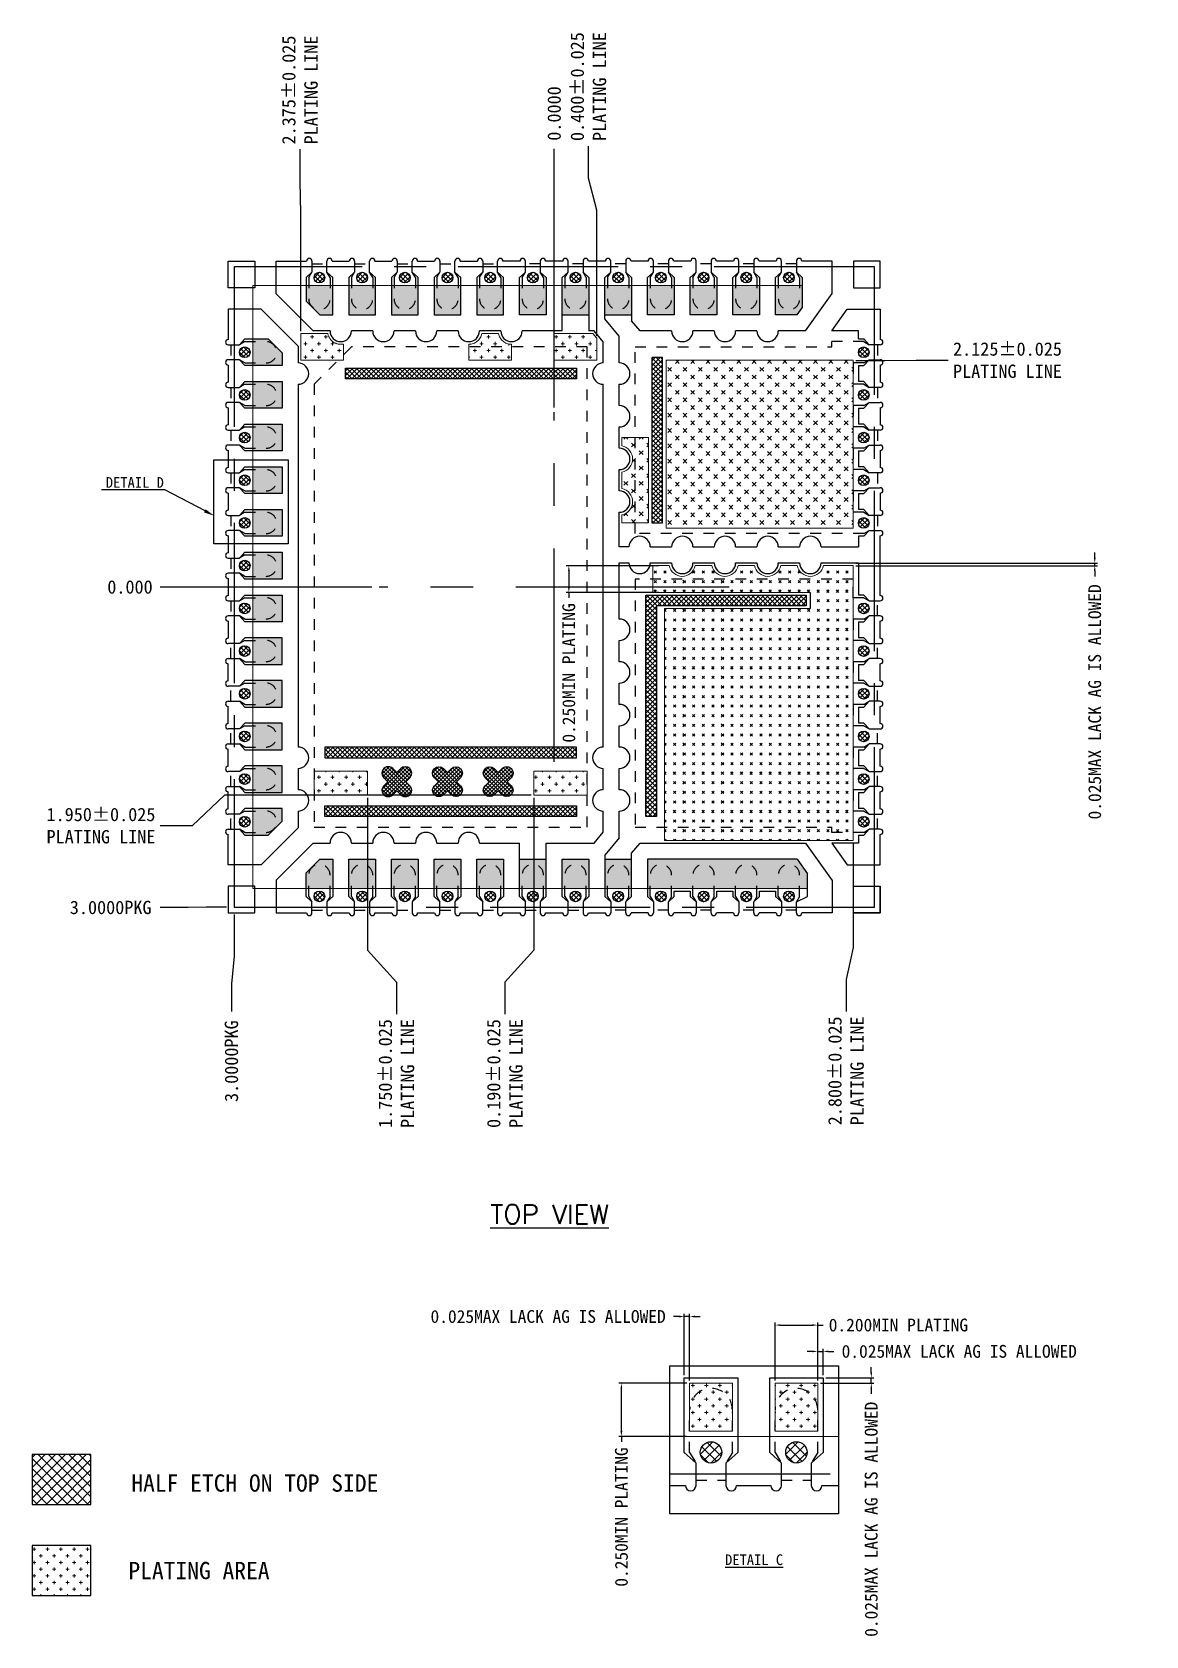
# Model space of a CAD drawing. Extents: x 287.7 to 298.1, y 222.1 to 237.2.
import ezdxf
from ezdxf import colors
from ezdxf.entities.mleader import LeaderData, LeaderLine
from ezdxf.enums import TextEntityAlignment as Align
from ezdxf.math import Vec2, Vec3

# ---------------------------------------------------------------- set-up
doc = ezdxf.new("R2010")
doc.units = 0
doc.header["$MEASUREMENT"] = 0
for name, pattern in [('CENTER', [2, 1.25, -0.25, 0.25, -0.25]), ('HIDDEN', [0.375, 0.25, -0.125]), ('HIDDEN2', [4.7625, 3.175, -1.5875])]:
    doc.linetypes.add(name, pattern=pattern)
for name, color, linetype in [('1（实线、SECTION图示等）', 7, 'Continuous'), ('CEN(中心线)', 1, 'CENTER'), ('DIM(尺寸标注）', 4, 'Continuous'), ('Half etch on top side（正面半蚀刻、实线）', 6, 'Continuous'), ('LFBOT（框架底面线、虚线）', 4, 'HIDDEN'), ('LFTOP（框架正面线、实线）', 7, 'Continuous'), ('PKG LINE（虚线）', 2, 'HIDDEN'), ('PLATING（电镀）', 3, 'Continuous')]:
    doc.layers.add(name, color=color, linetype=linetype)
doc.styles.get("Standard").update_dxf_attribs({"font": 'SimSun.ttf'})
doc.styles.add('宋体', font='SimSun.ttf')
doc.dimstyles.new('ISO-25', dxfattribs={"dimtxt": 0.2, "dimasz": 0.15, "dimexe": 0.025, "dimexo": 0.025, "dimgap": 0.025, "dimtad": 0, "dimdec": 3, "dimzin": 1, "dimdsep": 46, "dimtxsty": '宋体', "dimcen": 0.15, "dimadec": 0, "dimazin": 0, "dimtfac": 1, "dimtdec": 3, "dimtmove": 0, "dimatfit": 3, "dimfxl": 1, "dimarcsym": 0})
doc.dimstyles.get("Standard").update_dxf_attribs({"dimtxt": 0.18, "dimasz": 0.18, "dimexe": 0.18, "dimexo": 0.0625, "dimgap": 0.09, "dimtad": 0, "dimtih": 1, "dimtoh": 1, "dimdec": 4, "dimzin": 0, "dimdsep": 46, "dimtxsty": 'Standard', "dimcen": 0.09, "dimadec": 0, "dimazin": 0, "dimtfac": 1, "dimtdec": 4, "dimtofl": 0, "dimtmove": 0, "dimatfit": 3, "dimfxl": 1, "dimtolj": 1, "dimtzin": 0, "dimarcsym": 0})
doc.dimstyles.new('Standard$0', dxfattribs={"dimtxt": 0.08, "dimasz": 0.08, "dimexe": 0.0266, "dimexo": 0.0266, "dimgap": 0.0266, "dimtad": 0, "dimdec": 3, "dimzin": 1, "dimdsep": 46, "dimtxsty": 'Standard', "dimcen": 0, "dimclrd": 256, "dimclre": 256, "dimclrt": 256, "dimadec": 0, "dimazin": 1, "dimtm": 1.25, "dimtfac": 1, "dimtdec": 3, "dimtmove": 0, "dimatfit": 0, "dimfxl": 1, "dimtolj": 1, "dimtzin": 0, "dimlwd": -1, "dimlwe": -1, "dimarcsym": 0})
pattern_1 = [(0, (-315.306106, 257.86014), (0.0635, 0.0635), [0.03175, -0.09525]), (90, (-315.29023, 257.84427), (-0.0635, 0.0635), [0.03175, -0.09525])]

msp = doc.modelspace()

# ---------------------------------------------------------------- texts
at = {"layer": 'DIM(尺寸标注）'}
for s, p in [('HALF ETCH ON TOP SIDE', (290.92888, 223.55841, -0.04534)), ('PLATING AREA', (289.90982, 222.73836, -0.04534))]:
    msp.add_text(s, height=0.162, dxfattribs=at).set_placement(p, align=Align.MIDDLE_RIGHT)
at = {"layer": 'DIM(尺寸标注）', "attachment_point": 5}
for s, insert, char_height in [('{\\Fsimplex|c0;\\L\\C4;TOP VIEW}', (292.53328, 226.07786, -0.06128), 0.18), ('{\\LDETAIL C}', (294.44954, 222.83917, 0.5403), 0.1)]:
    msp.add_mtext(s, dxfattribs=dict(at, insert=insert, char_height=char_height))

# ---------------------------------------------------------------- blocks, each defined once
blk = doc.blocks.new('*D19')
at = {"layer": 'Defpoints', "color": 0, "transparency": 16777216}
for p in [(292.577, 236.066), (292.577, 233.571), (292.577, 233.571)]:
    blk.add_point(p, dxfattribs=at)
at = {"layer": 'DIM(尺寸标注）', "transparency": 16777216}
blk.add_line((292.577, 233.641), (292.577, 236.066), dxfattribs=at)
at = {"layer": 'DIM(尺寸标注）', "transparency": 16777216, "insert": (292.577, 236.396), "char_height": 0.125, "attachment_point": 5, "rotation": 90, "style": '宋体'}
blk.add_mtext('0.0000', dxfattribs=at)
blk = doc.blocks.new('*D20')
at = {"layer": 'Defpoints', "color": 0, "transparency": 16777216}
for p in [(288.886, 231.957), (290.937, 231.957), (290.937, 231.957)]:
    blk.add_point(p, dxfattribs=at)
at = {"layer": 'DIM(尺寸标注）', "transparency": 16777216}
blk.add_line((290.867, 231.957), (288.886, 231.957), dxfattribs=at)
at = {"layer": 'DIM(尺寸标注）', "transparency": 16777216, "insert": (288.602, 231.957), "char_height": 0.125, "attachment_point": 5, "style": '宋体'}
blk.add_mtext('0.000 ', dxfattribs=at)
blk = doc.blocks.new('*D21')
at = {"layer": 'Defpoints', "color": 0, "transparency": 16777216}
for p in [(292.577, 231.957), (289.577, 228.957), (289.553, 227.978)]:
    blk.add_point(p, dxfattribs=at)
at = {"layer": 'DIM(尺寸标注）', "transparency": 16777216}
for p, q in [((289.577, 228.887), (289.577, 228.498)), ((289.577, 228.498), (289.553, 228.238)), ((289.553, 228.238), (289.553, 227.978))]:
    blk.add_line(p, q, dxfattribs=at)
at = {"layer": 'DIM(尺寸标注）', "transparency": 16777216, "insert": (289.553, 227.513), "char_height": 0.125, "attachment_point": 5, "rotation": 90, "style": '宋体'}
blk.add_mtext('3.0000PKG ', dxfattribs=at)
blk = doc.blocks.new('*D22')
at = {"layer": 'Defpoints', "color": 0, "transparency": 16777216}
for p in [(292.577, 231.957), (288.886, 228.953), (289.577, 228.957)]:
    blk.add_point(p, dxfattribs=at)
at = {"layer": 'DIM(尺寸标注）', "transparency": 16777216}
for p, q in [((289.146, 228.953), (288.886, 228.953)), ((289.317, 228.957), (289.146, 228.953)), ((289.507, 228.957), (289.317, 228.957))]:
    blk.add_line(p, q, dxfattribs=at)
at = {"layer": 'DIM(尺寸标注）', "transparency": 16777216, "insert": (288.421, 228.953), "char_height": 0.125, "attachment_point": 5, "style": '宋体'}
blk.add_mtext('3.0000PKG ', dxfattribs=at)
blk = doc.blocks.new('*D2')
at = {"layer": 'Defpoints', "color": 0, "transparency": 16777216}
for p in [(290.195, 236.06), (290.202, 234.332), (292.577, 233.571)]:
    blk.add_point(p, dxfattribs=at)
at = {"layer": 'DIM(尺寸标注）', "color": 0, "lineweight": -2, "transparency": 16777216}
for p, q in [((290.195, 235.76), (290.195, 236.06)), ((290.202, 235.46), (290.195, 235.76)), ((290.202, 234.357), (290.202, 235.46))]:
    blk.add_line(p, q, dxfattribs=at)
at = {"layer": 'DIM(尺寸标注）', "color": 0, "transparency": 16777216, "insert": (290.195, 236.616), "char_height": 0.125, "attachment_point": 5, "rotation": 90, "style": '宋体'}
blk.add_mtext('2.375%%p0.025\\PPLATING LINE', dxfattribs=at)
blk = doc.blocks.new('*D6')
at = {"layer": 'Defpoints', "color": 0, "transparency": 16777216}
for p in [(292.898, 236.091), (292.977, 234.288), (292.577, 233.571)]:
    blk.add_point(p, dxfattribs=at)
at = {"layer": 'DIM(尺寸标注）', "color": 0, "lineweight": -2, "transparency": 16777216}
for p, q in [((292.898, 235.791), (292.898, 236.091)), ((292.977, 235.491), (292.898, 235.791)), ((292.977, 234.313), (292.977, 235.491))]:
    blk.add_line(p, q, dxfattribs=at)
at = {"layer": 'DIM(尺寸标注）', "color": 0, "transparency": 16777216, "insert": (292.898, 236.648), "char_height": 0.125, "attachment_point": 5, "rotation": 90, "style": '宋体'}
blk.add_mtext('0.400%%p0.025\\PPLATING LINE', dxfattribs=at)
blk = doc.blocks.new('*D9')
at = {"layer": 'Defpoints', "color": 0, "transparency": 16777216}
for p in [(290.937, 231.957), (292.387, 230.007), (288.886, 229.72)]:
    blk.add_point(p, dxfattribs=at)
at = {"layer": 'DIM(尺寸标注）', "color": 0, "lineweight": -2, "transparency": 16777216}
for p, q in [((289.486, 230.007), (289.186, 229.72)), ((292.362, 230.007), (289.486, 230.007)), ((289.186, 229.72), (288.886, 229.72))]:
    blk.add_line(p, q, dxfattribs=at)
at = {"layer": 'DIM(尺寸标注）', "color": 0, "transparency": 16777216, "insert": (288.33, 229.72), "char_height": 0.125, "attachment_point": 5, "style": '宋体'}
blk.add_mtext('1.950%%p0.025\\PPLATING LINE', dxfattribs=at)
blk = doc.blocks.new('*D11')
at = {"layer": 'Defpoints', "color": 0, "transparency": 16777216}
for p in [(292.577, 231.957), (290.827, 230.007), (291.099, 227.953)]:
    blk.add_point(p, dxfattribs=at)
at = {"layer": 'DIM(尺寸标注）', "color": 0, "lineweight": -2, "transparency": 16777216}
for p, q in [((290.827, 229.982), (290.827, 228.553)), ((290.827, 228.553), (291.099, 228.253)), ((291.099, 228.253), (291.099, 227.953))]:
    blk.add_line(p, q, dxfattribs=at)
at = {"layer": 'DIM(尺寸标注）', "color": 0, "transparency": 16777216, "insert": (291.099, 227.397), "char_height": 0.125, "attachment_point": 5, "rotation": 90, "style": '宋体'}
blk.add_mtext('1.750%%p0.025\\PPLATING LINE', dxfattribs=at)
blk = doc.blocks.new('*D12')
at = {"layer": 'Defpoints', "color": 0, "transparency": 16777216}
for p in [(292.577, 231.957), (292.387, 230.007), (292.115, 227.953)]:
    blk.add_point(p, dxfattribs=at)
at = {"layer": 'DIM(尺寸标注）', "color": 0, "lineweight": -2, "transparency": 16777216}
for p, q in [((292.387, 229.982), (292.387, 228.553)), ((292.387, 228.553), (292.115, 228.253)), ((292.115, 228.253), (292.115, 227.953))]:
    blk.add_line(p, q, dxfattribs=at)
at = {"layer": 'DIM(尺寸标注）', "color": 0, "transparency": 16777216, "insert": (292.115, 227.397), "char_height": 0.125, "attachment_point": 5, "rotation": 90, "style": '宋体'}
blk.add_mtext('0.190%%p0.025\\PPLATING LINE', dxfattribs=at)
blk = doc.blocks.new('*D14')
at = {"layer": 'Defpoints', "color": 0, "transparency": 16777216}
for p in [(293.207, 224.495), (293.846, 224.495), (293.846, 223.995)]:
    blk.add_point(p, dxfattribs=at)
at = {"layer": 'DIM(尺寸标注）', "color": 0, "lineweight": -2, "transparency": 16777216}
for p, q in [((293.821, 224.495), (293.182, 224.495)), ((293.207, 224.045), (293.207, 224.445)), ((293.821, 223.995), (293.182, 223.995)), ((293.207, 223.995), (293.207, 223.945))]:
    blk.add_line(p, q, dxfattribs=at)
at = {"layer": 'DIM(尺寸标注）', "color": 0, "transparency": 16777216}
for points in [[(293.215, 224.445), (293.198, 224.445), (293.207, 224.495)], [(293.198, 224.045), (293.215, 224.045), (293.207, 223.995)]]:
    blk.add_solid(points, dxfattribs=at)
at = {"layer": 'DIM(尺寸标注）', "color": 0, "lineweight": 0, "transparency": 16777216, "insert": (293.207, 223.24), "char_height": 0.12, "attachment_point": 5, "rotation": 90, "style": '宋体'}
blk.add_mtext('\\A1;0.250\\fSimSun|b0|i0|c134|p2;MIN PLATING', dxfattribs=at)
blk = doc.blocks.new('*D15')
at = {"layer": 'Defpoints', "color": 0, "transparency": 16777216}
for p in [(293.796, 225.119), (293.796, 224.545), (293.846, 224.495)]:
    blk.add_point(p, dxfattribs=at)
at = {"layer": 'DIM(尺寸标注）', "color": 0, "lineweight": -2, "transparency": 16777216}
for p, q in [((293.746, 225.119), (293.696, 225.119)), ((293.796, 224.57), (293.796, 225.144)), ((293.846, 225.119), (293.796, 225.119)), ((293.846, 224.52), (293.846, 225.144)), ((293.896, 225.119), (293.946, 225.119))]:
    blk.add_line(p, q, dxfattribs=at)
at = {"layer": 'DIM(尺寸标注）', "color": 0, "transparency": 16777216}
for points in [[(293.746, 225.111), (293.746, 225.128), (293.796, 225.119)], [(293.896, 225.128), (293.896, 225.111), (293.846, 225.119)]]:
    blk.add_solid(points, dxfattribs=at)
at = {"layer": 'DIM(尺寸标注）', "color": 0, "lineweight": 0, "transparency": 16777216, "insert": (292.52, 225.119), "char_height": 0.12, "attachment_point": 5, "style": '宋体'}
blk.add_mtext('\\A1;0.025MAX LACK AG IS ALLOWED', dxfattribs=at)
blk = doc.blocks.new('*D16')
at = {"layer": 'Defpoints', "color": 0, "transparency": 16777216}
for p in [(295.046, 225.039), (294.646, 224.495), (295.046, 224.495)]:
    blk.add_point(p, dxfattribs=at)
at = {"layer": 'DIM(尺寸标注）', "color": 0, "lineweight": -2, "transparency": 16777216}
for p, q in [((294.646, 224.52), (294.646, 225.064)), ((295.046, 224.52), (295.046, 225.064)), ((294.696, 225.039), (294.996, 225.039)), ((295.046, 225.039), (295.096, 225.039))]:
    blk.add_line(p, q, dxfattribs=at)
at = {"layer": 'DIM(尺寸标注）', "color": 0, "transparency": 16777216}
for points in [[(294.696, 225.047), (294.696, 225.031), (294.646, 225.039)], [(294.996, 225.031), (294.996, 225.047), (295.046, 225.039)]]:
    blk.add_solid(points, dxfattribs=at)
at = {"layer": 'DIM(尺寸标注）', "color": 0, "lineweight": 0, "transparency": 16777216, "insert": (295.802, 225.039), "char_height": 0.12, "attachment_point": 5, "style": '宋体'}
blk.add_mtext('\\A1;0.200\\fSimSun|b0|i0|c134|p2;MIN PLATING', dxfattribs=at)
blk = doc.blocks.new('*D17')
at = {"layer": 'Defpoints', "color": 0, "transparency": 16777216}
for p in [(295.096, 224.792), (295.046, 224.495), (295.096, 224.545)]:
    blk.add_point(p, dxfattribs=at)
at = {"layer": 'DIM(尺寸标注）', "color": 0, "lineweight": -2, "transparency": 16777216}
for p, q in [((294.996, 224.792), (294.946, 224.792)), ((295.046, 224.52), (295.046, 224.817)), ((295.046, 224.792), (295.096, 224.792)), ((295.096, 224.57), (295.096, 224.817)), ((295.146, 224.792), (295.196, 224.792))]:
    blk.add_line(p, q, dxfattribs=at)
at = {"layer": 'DIM(尺寸标注）', "color": 0, "transparency": 16777216}
for points in [[(294.996, 224.784), (294.996, 224.801), (295.046, 224.792)], [(295.146, 224.801), (295.146, 224.784), (295.096, 224.792)]]:
    blk.add_solid(points, dxfattribs=at)
at = {"layer": 'DIM(尺寸标注）', "color": 0, "lineweight": 0, "transparency": 16777216, "insert": (296.372, 224.792), "char_height": 0.12, "attachment_point": 5, "style": '宋体'}
blk.add_mtext('\\A1;0.025MAX LACK AG IS ALLOWED', dxfattribs=at)
blk = doc.blocks.new('*D18')
at = {"layer": 'Defpoints', "color": 0, "transparency": 16777216}
for p in [(295.046, 224.495), (295.096, 224.545), (295.548, 224.545)]:
    blk.add_point(p, dxfattribs=at)
at = {"layer": 'DIM(尺寸标注）', "color": 0, "lineweight": -2, "transparency": 16777216}
for p, q in [((295.548, 224.595), (295.548, 224.645)), ((295.071, 224.495), (295.573, 224.495)), ((295.121, 224.545), (295.573, 224.545)), ((295.548, 224.495), (295.548, 224.545)), ((295.548, 224.445), (295.548, 224.395))]:
    blk.add_line(p, q, dxfattribs=at)
at = {"layer": 'DIM(尺寸标注）', "color": 0, "transparency": 16777216}
for points in [[(295.54, 224.595), (295.556, 224.595), (295.548, 224.545)], [(295.556, 224.445), (295.54, 224.445), (295.548, 224.495)]]:
    blk.add_solid(points, dxfattribs=at)
at = {"layer": 'DIM(尺寸标注）', "color": 0, "lineweight": 0, "transparency": 16777216, "insert": (295.548, 223.219), "char_height": 0.12, "attachment_point": 5, "rotation": 90, "style": '宋体'}
blk.add_mtext('\\A1;0.025\\fSimSun|b0|i0|c134|p2;MAX LACK AG IS ALLOWED', dxfattribs=at)
blk = doc.blocks.new('*D27')
at = {"layer": 'Defpoints', "color": 0, "transparency": 16777216}
for p in [(295.377, 234.082), (296.267, 234.083), (294.217, 231.957)]:
    blk.add_point(p, dxfattribs=at)
at = {"layer": 'DIM(尺寸标注）', "color": 0, "lineweight": -2, "transparency": 16777216}
for p, q in [((295.402, 234.082), (295.677, 234.082)), ((295.677, 234.082), (295.967, 234.083)), ((295.967, 234.083), (296.267, 234.083))]:
    blk.add_line(p, q, dxfattribs=at)
at = {"layer": 'DIM(尺寸标注）', "color": 0, "transparency": 16777216, "insert": (296.824, 234.083), "char_height": 0.125, "attachment_point": 5, "style": '宋体'}
blk.add_mtext('2.125%%p0.025\\PPLATING LINE', dxfattribs=at)
blk = doc.blocks.new('*D33')
at = {"layer": 'Defpoints', "color": 0, "transparency": 16777216}
for p in [(292.577, 231.957), (295.377, 229.582), (295.312, 227.978)]:
    blk.add_point(p, dxfattribs=at)
at = {"layer": 'DIM(尺寸标注）', "color": 0, "lineweight": -2, "transparency": 16777216}
for p, q in [((295.377, 229.557), (295.377, 228.578)), ((295.377, 228.578), (295.312, 228.278)), ((295.312, 228.278), (295.312, 227.978))]:
    blk.add_line(p, q, dxfattribs=at)
at = {"layer": 'DIM(尺寸标注）', "color": 0, "transparency": 16777216, "insert": (295.312, 227.422), "char_height": 0.125, "attachment_point": 5, "rotation": 90, "style": '宋体'}
blk.add_mtext('2.800%%p0.025\\PPLATING LINE', dxfattribs=at)
blk = doc.blocks.new('*D35')
at = {"layer": 'Defpoints', "color": 0, "transparency": 16777216}
for p in [(293.578, 232.157), (292.714, 231.907), (293.578, 231.907)]:
    blk.add_point(p, dxfattribs=at)
at = {"layer": 'DIM(尺寸标注）', "color": 0, "lineweight": -2, "transparency": 16777216}
for p, q in [((293.553, 232.157), (292.689, 232.157)), ((292.714, 232.107), (292.714, 231.957)), ((293.553, 231.907), (292.689, 231.907)), ((292.714, 231.907), (292.714, 231.857))]:
    blk.add_line(p, q, dxfattribs=at)
at = {"layer": 'DIM(尺寸标注）', "color": 0, "transparency": 16777216}
for points in [[(292.723, 232.107), (292.706, 232.107), (292.714, 232.157)], [(292.706, 231.957), (292.723, 231.957), (292.714, 231.907)]]:
    blk.add_solid(points, dxfattribs=at)
at = {"layer": 'DIM(尺寸标注）', "color": 0, "lineweight": 0, "transparency": 16777216, "insert": (292.714, 231.152), "char_height": 0.12, "attachment_point": 5, "rotation": 90, "style": '宋体'}
blk.add_mtext('\\A1;0.250MIN PLATING', dxfattribs=at)
blk = doc.blocks.new('*D36')
at = {"layer": 'Defpoints', "color": 0, "transparency": 16777216}
for p in [(295.377, 232.182), (295.377, 232.157), (297.642, 232.182)]:
    blk.add_point(p, dxfattribs=at)
at = {"layer": 'DIM(尺寸标注）', "color": 0, "lineweight": -2, "transparency": 16777216}
for p, q in [((297.642, 232.232), (297.642, 232.282)), ((295.402, 232.182), (297.667, 232.182)), ((295.402, 232.157), (297.667, 232.157)), ((297.642, 232.157), (297.642, 232.182)), ((297.642, 232.107), (297.642, 232.057))]:
    blk.add_line(p, q, dxfattribs=at)
at = {"layer": 'DIM(尺寸标注）', "color": 0, "transparency": 16777216}
for points in [[(297.633, 232.232), (297.65, 232.232), (297.642, 232.182)], [(297.65, 232.107), (297.633, 232.107), (297.642, 232.157)]]:
    blk.add_solid(points, dxfattribs=at)
at = {"layer": 'DIM(尺寸标注）', "color": 0, "lineweight": 0, "transparency": 16777216, "insert": (297.642, 230.881), "char_height": 0.12, "attachment_point": 5, "rotation": 90, "style": '宋体'}
blk.add_mtext('\\A1;0.025\\fSimSun|b0|i0|c134|p2;MAX LACK AG IS ALLOWED', dxfattribs=at)

# ---------------------------------------------------------------- dimensions: what is measured, and where the dimension line sits
at = {"layer": 'DIM(尺寸标注）'}
for feature_location, offset, dtype, origin, text, dimstyle, override, picture, middle in [((290.20176, 234.33248, 0.21519), (-0.00659, 1.72707), 1, (292.57676, 233.57121, 0.21519), '<>\\PPLATING LINE', 'ISO-25', {"dimtxt": 0.125, "dimtol": 1, "dimtp": 0.025, "dimtm": 0.025}, '*D2', (290.19517, 236.61597, 0.21519)), ((292.97676, 234.28843, 0.21519), (-0.0783, 1.8029), 1, (292.57676, 233.57121, 0.21519), '<>\\PPLATING LINE', 'ISO-25', {"dimtxt": 0.125, "dimtol": 1, "dimtp": 0.025, "dimtm": 0.025}, '*D6', (292.89847, 236.64775, 0.21519)), ((290.9367986308, 231.9574807504, 0.2151886415), (-2.050405901, 0), 0, (290.9367986308, 231.9574807504, 0.2151886415), '<> ', 'Standard', {"dimscale": 1, "dimtxt": 0.125, "dimasz": 0.13, "dimexe": 0.07, "dimexo": 0.07, "dimgap": 0.07, "dimdec": 3, "dimzin": 1, "dimtxsty": '宋体', "dimcen": 0.1, "dimclrd": 256, "dimclre": 256, "dimclrt": 256, "dimtofl": 0, "dimatfit": 0, "dimtolj": 0, "dimtzin": 8, "dimlwd": -1, "dimlwe": -1}, '*D20', (288.6016580929, 231.9574807504, 0.2151886415)), ((292.38676, 230.00748, 0.21519), (-3.50037, -0.28725), 0, (290.9368, 231.95748, 0.21519), '<>\\PPLATING LINE', 'ISO-25', {"dimtxt": 0.125, "dimtol": 1, "dimtp": 0.025, "dimtm": 0.025}, '*D9', (288.32997, 229.72023, 0.21519)), ((289.57676, 228.95748, 0.21519), (-0.69037, -0.00486), 0, (292.57676, 231.95748, 0.21519), '<>PKG ', 'Standard', {"dimscale": 1, "dimtxt": 0.125, "dimasz": 0.13, "dimexe": 0.07, "dimexo": 0.07, "dimgap": 0.07, "dimzin": 1, "dimtxsty": '宋体', "dimcen": 0.1, "dimclrd": 256, "dimclre": 256, "dimclrt": 256, "dimtofl": 0, "dimatfit": 0, "dimtolj": 0, "dimtzin": 8, "dimlwd": -1, "dimlwe": -1}, '*D22', (288.42114, 228.95262, 0.21519)), ((289.57676, 228.95748, 0.21519), (-0.02395, -0.97898), 1, (292.57676, 231.95748, 0.21519), '<>PKG ', 'Standard', {"dimscale": 1, "dimtxt": 0.125, "dimasz": 0.13, "dimexe": 0.07, "dimexo": 0.07, "dimgap": 0.07, "dimzin": 1, "dimtxsty": '宋体', "dimcen": 0.1, "dimclrd": 256, "dimclre": 256, "dimclrt": 256, "dimtofl": 0, "dimatfit": 0, "dimtolj": 0, "dimtzin": 8, "dimlwd": -1, "dimlwe": -1}, '*D21', (289.55281, 227.51325, 0.21519)), ((290.82676, 230.00748, 0.21519), (0.27225, -2.05398), 1, (292.57676, 231.95748, 0.21519), '<>\\PPLATING LINE', 'ISO-25', {"dimtxt": 0.125, "dimtol": 1, "dimtp": 0.025, "dimtm": 0.025}, '*D11', (291.09902, 227.39707, 0.21519)), ((292.38676, 230.00748, 0.21519), (-0.27225, -2.05398), 1, (292.57676, 231.95748, 0.21519), '<>\\PPLATING LINE', 'ISO-25', {"dimtxt": 0.125, "dimtol": 1, "dimtp": 0.025, "dimtm": 0.025}, '*D12', (292.11451, 227.39707, 0.21519))]:
    dim = msp.add_ordinate_dim(feature_location=feature_location, offset=offset, dtype=dtype, origin=origin, text=text, dimstyle=dimstyle, override=override, dxfattribs=at)
    dim.commit()
    dim.dimension.update_dxf_attribs({"geometry": picture, "text_midpoint": middle})
for feature_location, offset, dtype, origin, dimstyle, override, picture, middle in [((292.5767626932, 233.5712108354, 0.2151886415), (-0.0000000001, 2.4951139333), 1, (292.5767626932, 233.5712108354, 0.2151886415), 'Standard', {"dimscale": 1, "dimtxt": 0.125, "dimasz": 0.13, "dimexe": 0.07, "dimexo": 0.07, "dimgap": 0.07, "dimzin": 1, "dimtxsty": '宋体', "dimcen": 0.1, "dimclrd": 256, "dimclre": 256, "dimclrt": 256, "dimtofl": 0, "dimatfit": 0, "dimtolj": 0, "dimtzin": 8, "dimlwd": -1, "dimlwe": -1}, '*D19', (292.5767626931, 236.395752143, 0.2151886415)), ((295.37676, 234.08248, 0.21519), (0.89037, 0.00091), 0, (294.21673, 231.95748, 0.21519), 'ISO-25', {"dimtxt": 0.125, "dimpost": '<>\\PPLATING LINE', "dimtol": 1, "dimtp": 0.025, "dimtm": 0.025}, '*D27', (296.82356, 234.08339, 0.21519)), ((295.37676, 229.58248, 0.0951), (-0.065, -1.60398), 1, (292.57676, 231.95748, 0.0951), 'ISO-25', {"dimtxt": 0.125, "dimpost": '<>\\PPLATING LINE', "dimtol": 1, "dimtp": 0.025, "dimtm": 0.025}, '*D33', (295.31176, 227.42207, 0.0951))]:
    dim = msp.add_ordinate_dim(feature_location=feature_location, offset=offset, dtype=dtype, origin=origin, dimstyle=dimstyle, override=override, dxfattribs=at)
    dim.commit()
    dim.dimension.update_dxf_attribs({"geometry": picture, "text_midpoint": middle})
at = {"layer": 'DIM(尺寸标注）', "color": 4, "lineweight": 0}
for base, p1, p2, text, override, picture, middle in [((297.6416, 232.18248), (295.37676, 232.15748, 0.21519), (295.37676, 232.18248, 0.21519), '0.025\\fSimSun|b0|i0|c134|p2;MAX LACK AG IS ALLOWED', {"dimtxt": 0.12, "dimasz": 0.05, "dimexe": 0.025, "dimexo": 0.025, "dimgap": 0.025, "dimzin": 0, "dimpost": 'MIN PLATING', "dimtxsty": '宋体', "dimcen": 0.09, "dimclrd": 0, "dimclre": 0, "dimclrt": 0, "dimazin": 0, "dimtp": 0.025, "dimtm": 0.025, "dimatfit": 3, "dimlwd": -2, "dimlwe": -2}, '*D36', (297.6416, 230.88108)), ((295.54796, 224.54532, 0.21519), (295.04603, 224.49532, 0.21519), (295.09603, 224.54532, 0.21519), '<>\\fSimSun|b0|i0|c134|p2;MAX LACK AG IS ALLOWED', {"dimtxt": 0.12, "dimasz": 0.05, "dimexe": 0.025, "dimexo": 0.025, "dimgap": 0.025, "dimlfac": 0.5, "dimzin": 0, "dimtxsty": '宋体', "dimcen": 0.09, "dimclrd": 0, "dimclre": 0, "dimclrt": 0, "dimazin": 0, "dimtp": 0.025, "dimtm": 0.025, "dimatfit": 3, "dimlwd": -2, "dimlwe": -2}, '*D18', (295.54796, 223.21893, 0.21519)), ((293.2067, 224.49532, 0.21519), (293.84603, 223.99532, 0.21519), (293.84603, 224.49532, 0.21519), '<>\\fSimSun|b0|i0|c134|p2;MIN PLATING', {"dimtxt": 0.12, "dimasz": 0.05, "dimexe": 0.025, "dimexo": 0.025, "dimgap": 0.025, "dimdec": 3, "dimlfac": 0.5, "dimzin": 0, "dimtxsty": '宋体', "dimcen": 0.09, "dimclrd": 0, "dimclre": 0, "dimclrt": 0, "dimazin": 0, "dimtol": 0, "dimlim": 0, "dimtp": 0.025, "dimtm": 0.025, "dimatfit": 3, "dimlwd": -2, "dimlwe": -2}, '*D14', (293.2067, 223.23954, 0.21519))]:
    dim = msp.add_linear_dim(base=base, p1=p1, p2=p2, angle=90, text=text, dimstyle='Standard$0', override=override, dxfattribs=at)
    dim.commit()
    dim.dimension.update_dxf_attribs({"geometry": picture, "text_midpoint": middle, "dimtype": 128})
dim = msp.add_linear_dim(base=(292.71445, 231.90748), p1=(293.57803, 232.15748, 0.21519), p2=(293.57803, 231.90748, 0.21519), angle=90, dimstyle='Standard$0', override={"dimtxt": 0.12, "dimasz": 0.05, "dimexe": 0.025, "dimexo": 0.025, "dimgap": 0.025, "dimlfac": 1, "dimzin": 0, "dimpost": 'MIN PLATING', "dimtxsty": '宋体', "dimcen": 0.09, "dimclrd": 0, "dimclre": 0, "dimclrt": 0, "dimazin": 0, "dimtp": 0.025, "dimtm": 0.025, "dimatfit": 3, "dimlwd": -2, "dimlwe": -2}, dxfattribs=at)
dim.commit()
dim.dimension.update_dxf_attribs({"geometry": '*D35', "text_midpoint": (292.71445, 231.1517)})
for base, p1, p2, text, picture, middle in [((293.79603, 225.1193, 0.21519), (293.84603, 224.49532, 0.21519), (293.79603, 224.54532, 0.21519), '<>MAX LACK AG IS ALLOWED', '*D15', (292.51964, 225.1193, 0.21519)), ((295.04603, 225.03904, 0.21519), (294.64603, 224.49532, 0.21519), (295.04603, 224.49532, 0.21519), '<>\\fSimSun|b0|i0|c134|p2;MIN PLATING', '*D16', (295.80181, 225.03904, 0.21519)), ((295.09603, 224.79218, 0.21519), (295.04603, 224.49532, 0.21519), (295.09603, 224.54532, 0.21519), '<>MAX LACK AG IS ALLOWED', '*D17', (296.37243, 224.79218, 0.21519))]:
    dim = msp.add_linear_dim(base=base, p1=p1, p2=p2, text=text, dimstyle='Standard$0', override={"dimtxt": 0.12, "dimasz": 0.05, "dimexe": 0.025, "dimexo": 0.025, "dimgap": 0.025, "dimdec": 3, "dimlfac": 0.5, "dimzin": 0, "dimtxsty": '宋体', "dimcen": 0.09, "dimclrd": 0, "dimclre": 0, "dimclrt": 0, "dimazin": 0, "dimtol": 0, "dimlim": 0, "dimtp": 0.025, "dimtm": 0.025, "dimatfit": 3, "dimlwd": -2, "dimlwe": -2}, dxfattribs=at)
    dim.commit()
    dim.dimension.update_dxf_attribs({"geometry": picture, "text_midpoint": middle})

# ---------------------------------------------------------------- hatches: boundary and pattern name
at = {"layer": 'Half etch on top side（正面半蚀刻、实线）', "lineweight": -3}
h = msp.add_hatch(dxfattribs=at)
h.set_pattern_fill('ANSI37', color=6, scale=0.01, angle=180)
h.set_pattern_definition([(135, (240.519592, 197.576654), (0.02245064, 0.02245064), []), (45, (240.519592, 197.576654), (0.02245064, -0.02245064), [])])
edge = h.paths.add_edge_path()
edge.add_arc((290.37676, 234.85748), 0.05, 551.459156, 902.571365)
edge.add_arc((290.37676, 234.85748), 0.05, 542.571365, 551.459156)
h = msp.add_hatch(dxfattribs=at)
h.set_pattern_fill('ANSI37', color=6, scale=0.01, angle=180)
h.set_pattern_definition([(135, (240.919592, 197.576654), (0.02245064, 0.02245064), []), (45, (240.919592, 197.576654), (0.02245064, -0.02245064), [])])
edge = h.paths.add_edge_path()
edge.add_arc((290.77676, 234.85748), 0.05, 551.459156, 902.571365)
edge.add_arc((290.77676, 234.85748), 0.05, 542.571365, 551.459156)
h = msp.add_hatch(dxfattribs=at)
h.set_pattern_fill('ANSI37', color=6, scale=0.01, angle=180)
h.set_pattern_definition([(135, (241.319592, 197.576654), (0.02245064, 0.02245064), []), (45, (241.319592, 197.576654), (0.02245064, -0.02245064), [])])
edge = h.paths.add_edge_path()
edge.add_arc((291.17676, 234.85748), 0.05, 551.459156, 902.571365)
edge.add_arc((291.17676, 234.85748), 0.05, 542.571365, 551.459156)
h = msp.add_hatch(dxfattribs=at)
h.set_pattern_fill('ANSI37', color=6, scale=0.01, angle=180)
h.set_pattern_definition([(135, (241.719592, 197.576654), (0.02245064, 0.02245064), []), (45, (241.719592, 197.576654), (0.02245064, -0.02245064), [])])
edge = h.paths.add_edge_path()
edge.add_arc((291.57676, 234.85748), 0.05, 551.459156, 902.571365)
edge.add_arc((291.57676, 234.85748), 0.05, 542.571365, 551.459156)
h = msp.add_hatch(dxfattribs=at)
h.set_pattern_fill('ANSI37', color=6, scale=0.01, angle=180)
h.set_pattern_definition([(135, (242.119592, 197.576654), (0.02245064, 0.02245064), []), (45, (242.119592, 197.576654), (0.02245064, -0.02245064), [])])
edge = h.paths.add_edge_path()
edge.add_arc((291.97676, 234.85748), 0.05, 551.459156, 902.571365)
edge.add_arc((291.97676, 234.85748), 0.05, 542.571365, 551.459156)
h = msp.add_hatch(dxfattribs=at)
h.set_pattern_fill('ANSI37', color=6, scale=0.01, angle=180)
h.set_pattern_definition([(135, (242.519592, 197.576654), (0.02245064, 0.02245064), []), (45, (242.519592, 197.576654), (0.02245064, -0.02245064), [])])
edge = h.paths.add_edge_path()
edge.add_arc((292.37676, 234.85748), 0.05, 551.459156, 902.571365)
edge.add_arc((292.37676, 234.85748), 0.05, 542.571365, 551.459156)
h = msp.add_hatch(dxfattribs=at)
h.set_pattern_fill('ANSI37', color=6, scale=0.01, angle=180)
h.set_pattern_definition([(135, (242.919592, 197.576654), (0.02245064, 0.02245064), []), (45, (242.919592, 197.576654), (0.02245064, -0.02245064), [])])
edge = h.paths.add_edge_path()
edge.add_arc((292.77676, 234.85748), 0.05, 551.459156, 902.571365)
edge.add_arc((292.77676, 234.85748), 0.05, 542.571365, 551.459156)
h = msp.add_hatch(dxfattribs=at)
h.set_pattern_fill('ANSI37', color=6, scale=0.01, angle=180)
h.set_pattern_definition([(135, (243.319592, 197.576654), (0.02245064, 0.02245064), []), (45, (243.319592, 197.576654), (0.02245064, -0.02245064), [])])
edge = h.paths.add_edge_path()
edge.add_arc((293.17676, 234.85748), 0.05, 551.459156, 902.571365)
edge.add_arc((293.17676, 234.85748), 0.05, 542.571365, 551.459156)
h = msp.add_hatch(dxfattribs=at)
h.set_pattern_fill('ANSI37', color=6, scale=0.01, angle=180)
h.set_pattern_definition([(135, (243.719592, 197.576654), (0.02245064, 0.02245064), []), (45, (243.719592, 197.576654), (0.02245064, -0.02245064), [])])
edge = h.paths.add_edge_path()
edge.add_arc((293.57676, 234.85748), 0.05, 551.459156, 902.571365)
edge.add_arc((293.57676, 234.85748), 0.05, 542.571365, 551.459156)
h = msp.add_hatch(dxfattribs=at)
h.set_pattern_fill('ANSI37', color=6, scale=0.01, angle=180)
h.set_pattern_definition([(135, (244.119592, 197.576654), (0.02245064, 0.02245064), []), (45, (244.119592, 197.576654), (0.02245064, -0.02245064), [])])
edge = h.paths.add_edge_path()
edge.add_arc((293.97676, 234.85748), 0.05, 551.459156, 902.571365)
edge.add_arc((293.97676, 234.85748), 0.05, 542.571365, 551.459156)
h = msp.add_hatch(dxfattribs=at)
h.set_pattern_fill('ANSI37', color=6, scale=0.01, angle=180)
h.set_pattern_definition([(135, (244.519592, 197.576654), (0.02245064, 0.02245064), []), (45, (244.519592, 197.576654), (0.02245064, -0.02245064), [])])
edge = h.paths.add_edge_path()
edge.add_arc((294.37676, 234.85748), 0.05, 551.459156, 902.571365)
edge.add_arc((294.37676, 234.85748), 0.05, 542.571365, 551.459156)
h = msp.add_hatch(dxfattribs=at)
h.set_pattern_fill('ANSI37', color=6, scale=0.01, angle=180)
h.set_pattern_definition([(135, (244.919592, 197.576654), (0.02245064, 0.02245064), []), (45, (244.919592, 197.576654), (0.02245064, -0.02245064), [])])
edge = h.paths.add_edge_path()
edge.add_arc((294.77676, 234.85748), 0.05, 551.459156, 902.571365)
edge.add_arc((294.77676, 234.85748), 0.05, 542.571365, 551.459156)
h = msp.add_hatch(dxfattribs=at)
h.set_pattern_fill('ANSI37', color=6, scale=0.01, angle=270)
h.set_pattern_definition([(225, (326.95759, 184.30031), (-0.02245064, 0.02245064), []), (135, (326.95759, 184.30031), (0.02245064, 0.02245064), [])])
edge = h.paths.add_edge_path()
edge.add_arc((289.67676, 234.15748), 0.05, 641.459156, 992.571365)
edge.add_arc((289.67676, 234.15748), 0.05, 632.571365, 641.459156)
h = msp.add_hatch(dxfattribs=at)
h.set_pattern_fill('ANSI37', color=6, scale=0.01, angle=180)
h.set_pattern_definition([(225, (-269.66797, 268.326886), (0.0224506403, -0.0224506403), []), (315, (-269.66797, 268.326886), (0.0224506403, 0.0224506403), [])])
h.paths.add_polyline_path([(293.49176, 234.10748), (293.49176, 232.55748), (293.59176, 232.55748), (293.59176, 234.10748)])
h = msp.add_hatch(dxfattribs=at)
h.set_pattern_fill('ANSI37', color=6, scale=0.01, angle=270)
h.set_pattern_definition([(315, (258.195936, 184.30031), (0.02245064, 0.02245064), []), (45, (258.195936, 184.30031), (-0.02245064, 0.02245064), [])])
edge = h.paths.add_edge_path()
edge.add_arc((295.47676, 234.15748), 0.05, -812.571365, -461.459156, ccw=False)
edge.add_arc((295.47676, 234.15748), 0.05, -461.459156, -452.571365, ccw=False)
h = msp.add_hatch(dxfattribs=at)
h.set_pattern_fill('ANSI37', color=6, scale=0.01, angle=180)
h.set_pattern_definition([(225, (-269.70797, 268.326886), (0.0224506403, -0.0224506403), []), (315, (-269.70797, 268.326886), (0.0224506403, 0.0224506403), [])])
h.paths.add_polyline_path([(290.62176, 234.00748), (290.62176, 233.90748), (292.78676, 233.90748), (292.78676, 234.00748)])
h = msp.add_hatch(dxfattribs=at)
h.set_pattern_fill('ANSI37', color=6, scale=0.01, angle=270)
h.set_pattern_definition([(225, (326.95759, 183.90031), (-0.02245064, 0.02245064), []), (135, (326.95759, 183.90031), (0.02245064, 0.02245064), [])])
edge = h.paths.add_edge_path()
edge.add_arc((289.67676, 233.75748), 0.05, 641.459156, 992.571365)
edge.add_arc((289.67676, 233.75748), 0.05, 632.571365, 641.459156)
h = msp.add_hatch(dxfattribs=at)
h.set_pattern_fill('ANSI37', color=6, scale=0.01, angle=270)
h.set_pattern_definition([(315, (258.195936, 183.90031), (0.02245064, 0.02245064), []), (45, (258.195936, 183.90031), (-0.02245064, 0.02245064), [])])
edge = h.paths.add_edge_path()
edge.add_arc((295.47676, 233.75748), 0.05, -812.571365, -461.459156, ccw=False)
edge.add_arc((295.47676, 233.75748), 0.05, -461.459156, -452.571365, ccw=False)
h = msp.add_hatch(dxfattribs=at)
h.set_pattern_fill('ANSI37', color=6, scale=0.01, angle=270)
h.set_pattern_definition([(225, (326.95759, 183.50031), (-0.02245064, 0.02245064), []), (135, (326.95759, 183.50031), (0.02245064, 0.02245064), [])])
edge = h.paths.add_edge_path()
edge.add_arc((289.67676, 233.35748), 0.05, 641.459156, 992.571365)
edge.add_arc((289.67676, 233.35748), 0.05, 632.571365, 641.459156)
h = msp.add_hatch(dxfattribs=at)
h.set_pattern_fill('ANSI37', color=6, scale=0.01, angle=270)
h.set_pattern_definition([(315, (258.195936, 183.50031), (0.02245064, 0.02245064), []), (45, (258.195936, 183.50031), (-0.02245064, 0.02245064), [])])
edge = h.paths.add_edge_path()
edge.add_arc((295.47676, 233.35748), 0.05, -812.571365, -461.459156, ccw=False)
edge.add_arc((295.47676, 233.35748), 0.05, -461.459156, -452.571365, ccw=False)
h = msp.add_hatch(dxfattribs=at)
h.set_pattern_fill('ANSI37', color=6, scale=0.01, angle=270)
h.set_pattern_definition([(225, (326.95759, 183.10031), (-0.02245064, 0.02245064), []), (135, (326.95759, 183.10031), (0.02245064, 0.02245064), [])])
edge = h.paths.add_edge_path()
edge.add_arc((289.67676, 232.95748), 0.05, 641.459156, 992.571365)
edge.add_arc((289.67676, 232.95748), 0.05, 632.571365, 641.459156)
h = msp.add_hatch(dxfattribs=at)
h.set_pattern_fill('ANSI37', color=6, scale=0.01, angle=270)
h.set_pattern_definition([(315, (258.195936, 183.10031), (0.02245064, 0.02245064), []), (45, (258.195936, 183.10031), (-0.02245064, 0.02245064), [])])
edge = h.paths.add_edge_path()
edge.add_arc((295.47676, 232.95748), 0.05, -812.571365, -461.459156, ccw=False)
edge.add_arc((295.47676, 232.95748), 0.05, -461.459156, -452.571365, ccw=False)
h = msp.add_hatch(dxfattribs=at)
h.set_pattern_fill('ANSI37', color=6, scale=0.01, angle=270)
h.set_pattern_definition([(225, (326.95759, 182.70031), (-0.02245064, 0.02245064), []), (135, (326.95759, 182.70031), (0.02245064, 0.02245064), [])])
edge = h.paths.add_edge_path()
edge.add_arc((289.67676, 232.55748), 0.05, 641.459156, 992.571365)
edge.add_arc((289.67676, 232.55748), 0.05, 632.571365, 641.459156)
h = msp.add_hatch(dxfattribs=at)
h.set_pattern_fill('ANSI37', color=6, scale=0.01, angle=270)
h.set_pattern_definition([(315, (258.195936, 182.70031), (0.02245064, 0.02245064), []), (45, (258.195936, 182.70031), (-0.02245064, 0.02245064), [])])
edge = h.paths.add_edge_path()
edge.add_arc((295.47676, 232.55748), 0.05, -812.571365, -461.459156, ccw=False)
edge.add_arc((295.47676, 232.55748), 0.05, -461.459156, -452.571365, ccw=False)
h = msp.add_hatch(dxfattribs=at)
h.set_pattern_fill('ANSI37', color=6, scale=0.01, angle=270)
h.set_pattern_definition([(225, (326.95759, 182.30031), (-0.02245064, 0.02245064), []), (135, (326.95759, 182.30031), (0.02245064, 0.02245064), [])])
edge = h.paths.add_edge_path()
edge.add_arc((289.67676, 232.15748), 0.05, 641.459156, 992.571365)
edge.add_arc((289.67676, 232.15748), 0.05, 632.571365, 641.459156)
h = msp.add_hatch(dxfattribs=at)
h.set_pattern_fill('ANSI37', color=6, scale=0.01, angle=180)
h.set_pattern_definition([(225, (-252.859952, 271.383082), (0.0224506403, -0.0224506403), []), (315, (-252.859952, 271.383082), (0.0224506403, 0.0224506403), [])])
h.paths.add_polyline_path([(293.43676, 231.88248), (293.43676, 229.80748), (293.53676, 229.80748), (293.53676, 231.78248), (294.93676, 231.78248), (294.93676, 231.88248)])
h = msp.add_hatch(dxfattribs=at)
h.set_pattern_fill('ANSI37', color=6, scale=0.01, angle=270)
h.set_pattern_definition([(225, (326.95759, 181.90031), (-0.02245064, 0.02245064), []), (135, (326.95759, 181.90031), (0.02245064, 0.02245064), [])])
edge = h.paths.add_edge_path()
edge.add_arc((289.67676, 231.75748), 0.05, 641.459156, 992.571365)
edge.add_arc((289.67676, 231.75748), 0.05, 632.571365, 641.459156)
h = msp.add_hatch(dxfattribs=at)
h.set_pattern_fill('ANSI37', color=6, scale=0.01, angle=270)
h.set_pattern_definition([(315, (258.195936, 181.90031), (0.02245064, 0.02245064), []), (45, (258.195936, 181.90031), (-0.02245064, 0.02245064), [])])
edge = h.paths.add_edge_path()
edge.add_arc((295.47676, 231.75748), 0.05, -812.571365, -461.459156, ccw=False)
edge.add_arc((295.47676, 231.75748), 0.05, -461.459156, -452.571365, ccw=False)
h = msp.add_hatch(dxfattribs=at)
h.set_pattern_fill('ANSI37', color=6, scale=0.01, angle=270)
h.set_pattern_definition([(225, (326.95759, 181.50031), (-0.02245064, 0.02245064), []), (135, (326.95759, 181.50031), (0.02245064, 0.02245064), [])])
edge = h.paths.add_edge_path()
edge.add_arc((289.67676, 231.35748), 0.05, 641.459156, 992.571365)
edge.add_arc((289.67676, 231.35748), 0.05, 632.571365, 641.459156)
h = msp.add_hatch(dxfattribs=at)
h.set_pattern_fill('ANSI37', color=6, scale=0.01, angle=270)
h.set_pattern_definition([(315, (258.195936, 181.50031), (0.02245064, 0.02245064), []), (45, (258.195936, 181.50031), (-0.02245064, 0.02245064), [])])
edge = h.paths.add_edge_path()
edge.add_arc((295.47676, 231.35748), 0.05, -812.571365, -461.459156, ccw=False)
edge.add_arc((295.47676, 231.35748), 0.05, -461.459156, -452.571365, ccw=False)
h = msp.add_hatch(dxfattribs=at)
h.set_pattern_fill('ANSI37', color=6, scale=0.01, angle=270)
h.set_pattern_definition([(225, (326.95759, 181.10031), (-0.02245064, 0.02245064), []), (135, (326.95759, 181.10031), (0.02245064, 0.02245064), [])])
edge = h.paths.add_edge_path()
edge.add_arc((289.67676, 230.95748), 0.05, 641.459156, 992.571365)
edge.add_arc((289.67676, 230.95748), 0.05, 632.571365, 641.459156)
h = msp.add_hatch(dxfattribs=at)
h.set_pattern_fill('ANSI37', color=6, scale=0.01, angle=270)
h.set_pattern_definition([(315, (258.195936, 181.10031), (0.02245064, 0.02245064), []), (45, (258.195936, 181.10031), (-0.02245064, 0.02245064), [])])
edge = h.paths.add_edge_path()
edge.add_arc((295.47676, 230.95748), 0.05, -812.571365, -461.459156, ccw=False)
edge.add_arc((295.47676, 230.95748), 0.05, -461.459156, -452.571365, ccw=False)
h = msp.add_hatch(dxfattribs=at)
h.set_pattern_fill('ANSI37', color=6, scale=0.01, angle=270)
h.set_pattern_definition([(225, (326.95759, 180.70031), (-0.02245064, 0.02245064), []), (135, (326.95759, 180.70031), (0.02245064, 0.02245064), [])])
edge = h.paths.add_edge_path()
edge.add_arc((289.67676, 230.55748), 0.05, 641.459156, 992.571365)
edge.add_arc((289.67676, 230.55748), 0.05, 632.571365, 641.459156)
h = msp.add_hatch(dxfattribs=at)
h.set_pattern_fill('ANSI37', color=6, scale=0.01, angle=270)
h.set_pattern_definition([(315, (258.195936, 180.70031), (0.02245064, 0.02245064), []), (45, (258.195936, 180.70031), (-0.02245064, 0.02245064), [])])
edge = h.paths.add_edge_path()
edge.add_arc((295.47676, 230.55748), 0.05, -812.571365, -461.459156, ccw=False)
edge.add_arc((295.47676, 230.55748), 0.05, -461.459156, -452.571365, ccw=False)
h = msp.add_hatch(dxfattribs=at)
h.set_pattern_fill('ANSI37', color=6, scale=0.01, angle=180)
h.set_pattern_definition([(135, (-269.70797, 196.038076), (0.0224506403, 0.0224506403), []), (45, (-269.70797, 196.038076), (0.0224506403, -0.0224506403), [])])
h.paths.add_polyline_path([(290.42676, 230.35748), (290.42676, 230.45748), (292.78676, 230.45748), (292.78676, 230.35748)])
h = msp.add_hatch(dxfattribs=at)
h.set_pattern_fill('ANSI37', color=6, scale=0.01, angle=270)
h.set_pattern_definition([(225, (326.95759, 180.30031), (-0.02245064, 0.02245064), []), (135, (326.95759, 180.30031), (0.02245064, 0.02245064), [])])
edge = h.paths.add_edge_path()
edge.add_arc((289.67676, 230.15748), 0.05, 641.459156, 992.571365)
edge.add_arc((289.67676, 230.15748), 0.05, 632.571365, 641.459156)
at = {"layer": 'Half etch on top side（正面半蚀刻、实线）', "linetype": 'ByBlock', "lineweight": -3}
h = msp.add_hatch(dxfattribs=at)
h.set_pattern_fill('ANSI37', color=6, scale=0.008, angle=90)
h.set_pattern_definition([(45, (739.72542, 260.810576), (0.0179605122, -0.0179605122), []), (315, (739.72542, 260.810576), (-0.0179605122, -0.0179605122), [])])
h.paths.add_polyline_path([(291.01691, 230.13248), (290.97934, 230.09491, 1), (291.06419, 230.01005), (291.10176, 230.04763), (291.13934, 230.01005, 1), (291.22419, 230.09491), (291.18662, 230.13248), (291.22419, 230.17005, 1), (291.13934, 230.25491), (291.10176, 230.21733), (291.06419, 230.25491, 1), (290.97934, 230.17005)])
h = msp.add_hatch(dxfattribs=at)
h.set_pattern_fill('ANSI37', color=6, scale=0.008, angle=90)
h.set_pattern_definition([(135, (-157.046895, 260.810576), (-0.0179605122, -0.0179605122), []), (225, (-157.046895, 260.810576), (0.0179605122, -0.0179605122), [])])
h.paths.add_polyline_path([(291.66162, 230.13248), (291.69919, 230.09491, -1), (291.61434, 230.01005), (291.57676, 230.04763), (291.53919, 230.01005, -1), (291.45434, 230.09491), (291.49191, 230.13248), (291.45434, 230.17005, -1), (291.53919, 230.25491), (291.57676, 230.21733), (291.61434, 230.25491, -1), (291.69919, 230.17005)])
h = msp.add_hatch(dxfattribs=at)
h.set_pattern_fill('ANSI37', color=6, scale=0.008, angle=90)
h.set_pattern_definition([(135, (-156.571895, 260.810576), (-0.0179605122, -0.0179605122), []), (225, (-156.571895, 260.810576), (0.0179605122, -0.0179605122), [])])
h.paths.add_polyline_path([(292.13662, 230.13248), (292.17419, 230.09491, -1), (292.08934, 230.01005), (292.05176, 230.04763), (292.01419, 230.01005, -1), (291.92934, 230.09491), (291.96691, 230.13248), (291.92934, 230.17005, -1), (292.01419, 230.25491), (292.05176, 230.21733), (292.08934, 230.25491, -1), (292.17419, 230.17005)])
at = {"layer": 'Half etch on top side（正面半蚀刻、实线）', "lineweight": -3}
h = msp.add_hatch(dxfattribs=at)
h.set_pattern_fill('ANSI37', color=6, scale=0.01, angle=270)
h.set_pattern_definition([(315, (258.195936, 180.30031), (0.02245064, 0.02245064), []), (45, (258.195936, 180.30031), (-0.02245064, 0.02245064), [])])
edge = h.paths.add_edge_path()
edge.add_arc((295.47676, 230.15748), 0.05, -812.571365, -461.459156, ccw=False)
edge.add_arc((295.47676, 230.15748), 0.05, -461.459156, -452.571365, ccw=False)
h = msp.add_hatch(dxfattribs=at)
h.set_pattern_fill('ANSI37', color=6, scale=0.01, angle=180)
h.set_pattern_definition([(225, (-269.70797, 264.226886), (0.0224506403, -0.0224506403), []), (315, (-269.70797, 264.226886), (0.0224506403, 0.0224506403), [])])
h.paths.add_polyline_path([(290.42676, 229.90748), (290.42676, 229.80748), (292.78676, 229.80748), (292.78676, 229.90748)])
h = msp.add_hatch(dxfattribs=at)
h.set_pattern_fill('ANSI37', color=6, scale=0.01, angle=270)
h.set_pattern_definition([(225, (326.95759, 179.90031), (-0.02245064, 0.02245064), []), (135, (326.95759, 179.90031), (0.02245064, 0.02245064), [])])
edge = h.paths.add_edge_path()
edge.add_arc((289.67676, 229.75748), 0.05, 641.459156, 992.571365)
edge.add_arc((289.67676, 229.75748), 0.05, 632.571365, 641.459156)
h = msp.add_hatch(dxfattribs=at)
h.set_pattern_fill('ANSI37', color=6, scale=0.01, angle=270)
h.set_pattern_definition([(315, (258.195936, 179.90031), (0.02245064, 0.02245064), []), (45, (258.195936, 179.90031), (-0.02245064, 0.02245064), [])])
edge = h.paths.add_edge_path()
edge.add_arc((295.47676, 229.75748), 0.05, -812.571365, -461.459156, ccw=False)
edge.add_arc((295.47676, 229.75748), 0.05, -461.459156, -452.571365, ccw=False)
h = msp.add_hatch(dxfattribs=at)
h.set_pattern_fill('ANSI37', color=6, scale=0.01, angle=180)
h.set_pattern_definition([(225, (240.519592, 266.338307), (0.02245064, -0.02245064), []), (315, (240.519592, 266.338307), (0.02245064, 0.02245064), [])])
edge = h.paths.add_edge_path()
edge.add_arc((290.37676, 229.05748), 0.05, -542.571365, -191.459156, ccw=False)
edge.add_arc((290.37676, 229.05748), 0.05, -191.459156, -182.571365, ccw=False)
h = msp.add_hatch(dxfattribs=at)
h.set_pattern_fill('ANSI37', color=6, scale=0.01, angle=180)
h.set_pattern_definition([(225, (240.919592, 266.338307), (0.02245064, -0.02245064), []), (315, (240.919592, 266.338307), (0.02245064, 0.02245064), [])])
edge = h.paths.add_edge_path()
edge.add_arc((290.77676, 229.05748), 0.05, -542.571365, -191.459156, ccw=False)
edge.add_arc((290.77676, 229.05748), 0.05, -191.459156, -182.571365, ccw=False)
h = msp.add_hatch(dxfattribs=at)
h.set_pattern_fill('ANSI37', color=6, scale=0.01, angle=180)
h.set_pattern_definition([(225, (241.319592, 266.338307), (0.02245064, -0.02245064), []), (315, (241.319592, 266.338307), (0.02245064, 0.02245064), [])])
edge = h.paths.add_edge_path()
edge.add_arc((291.17676, 229.05748), 0.05, -542.571365, -191.459156, ccw=False)
edge.add_arc((291.17676, 229.05748), 0.05, -191.459156, -182.571365, ccw=False)
h = msp.add_hatch(dxfattribs=at)
h.set_pattern_fill('ANSI37', color=6, scale=0.01, angle=180)
h.set_pattern_definition([(225, (241.719592, 266.338307), (0.02245064, -0.02245064), []), (315, (241.719592, 266.338307), (0.02245064, 0.02245064), [])])
edge = h.paths.add_edge_path()
edge.add_arc((291.57676, 229.05748), 0.05, -542.571365, -191.459156, ccw=False)
edge.add_arc((291.57676, 229.05748), 0.05, -191.459156, -182.571365, ccw=False)
h = msp.add_hatch(dxfattribs=at)
h.set_pattern_fill('ANSI37', color=6, scale=0.01, angle=180)
h.set_pattern_definition([(225, (242.119592, 266.338307), (0.02245064, -0.02245064), []), (315, (242.119592, 266.338307), (0.02245064, 0.02245064), [])])
edge = h.paths.add_edge_path()
edge.add_arc((291.97676, 229.05748), 0.05, -542.571365, -191.459156, ccw=False)
edge.add_arc((291.97676, 229.05748), 0.05, -191.459156, -182.571365, ccw=False)
h = msp.add_hatch(dxfattribs=at)
h.set_pattern_fill('ANSI37', color=6, scale=0.01, angle=180)
h.set_pattern_definition([(225, (242.519592, 266.338307), (0.02245064, -0.02245064), []), (315, (242.519592, 266.338307), (0.02245064, 0.02245064), [])])
edge = h.paths.add_edge_path()
edge.add_arc((292.37676, 229.05748), 0.05, -542.571365, -191.459156, ccw=False)
edge.add_arc((292.37676, 229.05748), 0.05, -191.459156, -182.571365, ccw=False)
h = msp.add_hatch(dxfattribs=at)
h.set_pattern_fill('ANSI37', color=6, scale=0.01, angle=180)
h.set_pattern_definition([(225, (242.919592, 266.338307), (0.02245064, -0.02245064), []), (315, (242.919592, 266.338307), (0.02245064, 0.02245064), [])])
edge = h.paths.add_edge_path()
edge.add_arc((292.77676, 229.05748), 0.05, -542.571365, -191.459156, ccw=False)
edge.add_arc((292.77676, 229.05748), 0.05, -191.459156, -182.571365, ccw=False)
h = msp.add_hatch(dxfattribs=at)
h.set_pattern_fill('ANSI37', color=6, scale=0.01, angle=180)
h.set_pattern_definition([(225, (243.319592, 266.338307), (0.02245064, -0.02245064), []), (315, (243.319592, 266.338307), (0.02245064, 0.02245064), [])])
edge = h.paths.add_edge_path()
edge.add_arc((293.17676, 229.05748), 0.05, -542.571365, -191.459156, ccw=False)
edge.add_arc((293.17676, 229.05748), 0.05, -191.459156, -182.571365, ccw=False)
h = msp.add_hatch(dxfattribs=at)
h.set_pattern_fill('ANSI37', color=6, scale=0.01, angle=180)
h.set_pattern_definition([(225, (243.719592, 266.338307), (0.02245064, -0.02245064), []), (315, (243.719592, 266.338307), (0.02245064, 0.02245064), [])])
edge = h.paths.add_edge_path()
edge.add_arc((293.57676, 229.05748), 0.05, -542.571365, -191.459156, ccw=False)
edge.add_arc((293.57676, 229.05748), 0.05, -191.459156, -182.571365, ccw=False)
h = msp.add_hatch(dxfattribs=at)
h.set_pattern_fill('ANSI37', color=6, scale=0.01, angle=180)
h.set_pattern_definition([(225, (244.119592, 266.338307), (0.02245064, -0.02245064), []), (315, (244.119592, 266.338307), (0.02245064, 0.02245064), [])])
edge = h.paths.add_edge_path()
edge.add_arc((293.97676, 229.05748), 0.05, -542.571365, -191.459156, ccw=False)
edge.add_arc((293.97676, 229.05748), 0.05, -191.459156, -182.571365, ccw=False)
h = msp.add_hatch(dxfattribs=at)
h.set_pattern_fill('ANSI37', color=6, scale=0.01, angle=180)
h.set_pattern_definition([(225, (244.519592, 266.338307), (0.02245064, -0.02245064), []), (315, (244.519592, 266.338307), (0.02245064, 0.02245064), [])])
edge = h.paths.add_edge_path()
edge.add_arc((294.37676, 229.05748), 0.05, -542.571365, -191.459156, ccw=False)
edge.add_arc((294.37676, 229.05748), 0.05, -191.459156, -182.571365, ccw=False)
h = msp.add_hatch(dxfattribs=at)
h.set_pattern_fill('ANSI37', color=6, scale=0.01, angle=180)
h.set_pattern_definition([(225, (244.919592, 266.338307), (0.02245064, -0.02245064), []), (315, (244.919592, 266.338307), (0.02245064, 0.02245064), [])])
edge = h.paths.add_edge_path()
edge.add_arc((294.77676, 229.05748), 0.05, -542.571365, -191.459156, ccw=False)
edge.add_arc((294.77676, 229.05748), 0.05, -191.459156, -182.571365, ccw=False)
h = msp.add_hatch(dxfattribs=at)
h.set_pattern_fill('ANSI37', color=6, scale=0.02, angle=360)
h.set_pattern_definition([(315, (393.760374, 298.406976), (-0.04490128, -0.04490128), []), (225, (393.760374, 298.406976), (-0.04490128, 0.04490128), [])])
edge = h.paths.add_edge_path()
edge.add_arc((294.04603, 223.84532), 0.1, 731.459156, 1082.571365)
edge.add_arc((294.04603, 223.84532), 0.1, 722.571365, 731.459156)
h = msp.add_hatch(dxfattribs=at)
h.set_pattern_fill('ANSI37', color=6, scale=0.02, angle=360)
h.set_pattern_definition([(315, (394.560374, 298.406976), (-0.04490128, -0.04490128), []), (225, (394.560374, 298.406976), (-0.04490128, 0.04490128), [])])
edge = h.paths.add_edge_path()
edge.add_arc((294.84603, 223.84532), 0.1, 731.459156, 1082.571365)
edge.add_arc((294.84603, 223.84532), 0.1, 722.571365, 731.459156)
at = {"layer": 'Half etch on top side（正面半蚀刻、实线）', "linetype": 'ByBlock', "lineweight": 5}
h = msp.add_hatch(dxfattribs=at)
h.set_pattern_fill('ANSI37', color=256, scale=0.02125, style=0)
h.set_pattern_definition([(45, (284.57901, 233.574394), (-0.0477076, 0.0477076), []), (135, (284.57901, 233.574394), (-0.0477076, -0.0477076), [])])
h.paths.add_polyline_path([(288.23616, 223.8272), (287.68468, 223.8272), (287.68468, 223.3585), (288.23616, 223.3585)])
at = {"layer": 'PLATING（电镀）', "linetype": 'ByBlock', "lineweight": 5}
h = msp.add_hatch(dxfattribs=at)
h.set_pattern_fill('CROSS', color=3, scale=0.01)
h.set_pattern_definition(pattern_1)
h.paths.add_polyline_path([(289.75176, 233.63248), (290.02676, 233.63248), (290.02676, 233.88248), (289.75176, 233.88248)])
h.paths.add_polyline_path([(289.75176, 234.03248), (290.02676, 234.03248), (290.02676, 234.15393), (289.89821, 234.28248), (289.75176, 234.28248)])
h.paths.add_polyline_path([(289.75176, 232.03248), (290.02676, 232.03248), (290.02676, 232.28248), (289.75176, 232.28248)])
h.paths.add_polyline_path([(289.75176, 231.63248), (290.02676, 231.63248), (290.02676, 231.88248), (289.75176, 231.88248)])
h.paths.add_polyline_path([(293.45176, 234.50748), (293.70176, 234.50748), (293.70176, 234.78248), (293.45176, 234.78248)])
h.paths.add_polyline_path([(293.05176, 234.50748), (293.30176, 234.50748), (293.30176, 234.78248), (293.05176, 234.78248)])
h.paths.add_polyline_path([(292.65176, 234.50748), (292.90176, 234.50748), (292.90176, 234.78248), (292.65176, 234.78248)])
h.paths.add_polyline_path([(293.85176, 234.50748), (294.10176, 234.50748), (294.10176, 234.78248), (293.85176, 234.78248)])
h.paths.add_polyline_path([(291.05176, 234.50748), (291.30176, 234.50748), (291.30176, 234.78248), (291.05176, 234.78248)])
h.paths.add_polyline_path([(290.65176, 234.50748), (290.90176, 234.50748), (290.90176, 234.78248), (290.65176, 234.78248)])
h.paths.add_polyline_path([(294.25176, 234.50748), (294.50176, 234.50748), (294.50176, 234.78248), (294.25176, 234.78248)])
h.paths.add_polyline_path([(290.25176, 234.63603), (290.38032, 234.50748), (290.50176, 234.50748), (290.50176, 234.78248), (290.25176, 234.78248)])
h.paths.add_polyline_path([(290.50176, 229.13248), (290.50176, 229.40748), (290.38032, 229.40748), (290.25176, 229.27893), (290.25176, 229.13248)])
h.paths.add_polyline_path([(294.65176, 234.50748), (294.85379, 234.50748), (294.90176, 234.57464), (294.90176, 234.78248), (294.65176, 234.78248)])
h.paths.add_polyline_path([(289.75176, 232.83248), (290.02676, 232.83248), (290.02676, 233.08248), (289.75176, 233.08248)])
h.paths.add_polyline_path([(289.75176, 230.03248), (290.02676, 230.03248), (290.02676, 230.28248), (289.75176, 230.28248)])
h.paths.add_polyline_path([(289.75176, 229.63248), (289.89821, 229.63248), (290.02676, 229.76103), (290.02676, 229.88248), (289.75176, 229.88248)])
h.paths.add_polyline_path([(291.45176, 234.50748), (291.70176, 234.50748), (291.70176, 234.78248), (291.45176, 234.78248)])
h.paths.add_polyline_path([(290.90176, 229.13248), (290.90176, 229.40748), (290.65176, 229.40748), (290.65176, 229.13248)])
h.paths.add_polyline_path([(291.30176, 229.13248), (291.30176, 229.40748), (291.05176, 229.40748), (291.05176, 229.13248)])
h.paths.add_polyline_path([(292.90176, 229.13248), (292.90176, 229.40748), (292.65176, 229.40748), (292.65176, 229.13248)])
h.paths.add_polyline_path([(289.75176, 232.43248), (290.02676, 232.43248), (290.02676, 232.68248), (289.75176, 232.68248)])
h.paths.add_polyline_path([(289.75176, 231.23248), (290.02676, 231.23248), (290.02676, 231.48248), (289.75176, 231.48248)])
h.paths.add_polyline_path([(293.30176, 229.13248), (293.30176, 229.40748), (293.05176, 229.40748), (293.05176, 229.13248)])
h.paths.add_polyline_path([(293.84381, 229.13248), (293.84381, 229.40748), (293.45176, 229.40748), (293.45176, 229.13248)])
h.paths.add_polyline_path([(294.50176, 229.13248), (294.50176, 229.40748), (294.65176, 229.40748), (294.65176, 229.13248)])
h.paths.add_polyline_path([(294.50176, 229.13248), (294.50176, 229.40748), (293.84381, 229.40748), (293.84381, 229.13248)])
h.paths.add_polyline_path([(294.95176, 229.13248), (294.95176, 229.27031), (294.85379, 229.40748), (294.65176, 229.40748), (294.65176, 229.13248)])
h.paths.add_polyline_path([(292.25176, 234.50748), (292.50176, 234.50748), (292.50176, 234.78248), (292.25176, 234.78248)])
h.paths.add_polyline_path([(291.85176, 234.50748), (292.10176, 234.50748), (292.10176, 234.78248), (291.85176, 234.78248)])
h.paths.add_polyline_path([(289.75176, 233.23248), (290.02676, 233.23248), (290.02676, 233.48248), (289.75176, 233.48248)])
h.paths.add_polyline_path([(292.10176, 229.13248), (292.10176, 229.40748), (291.85176, 229.40748), (291.85176, 229.13248)])
h.paths.add_polyline_path([(292.50176, 229.13248), (292.50176, 229.40748), (292.25176, 229.40748), (292.25176, 229.13248)])
h.paths.add_polyline_path([(289.75176, 230.83248), (290.02676, 230.83248), (290.02676, 231.08248), (289.75176, 231.08248)])
h.paths.add_polyline_path([(289.75176, 230.43248), (290.02676, 230.43248), (290.02676, 230.68248), (289.75176, 230.68248)])
h.paths.add_polyline_path([(291.70176, 229.13248), (291.70176, 229.40748), (291.45176, 229.40748), (291.45176, 229.13248)])
h = msp.add_hatch(dxfattribs=at)
h.set_pattern_fill('CROSS', color=3, scale=0.01)
h.set_pattern_definition(pattern_1)
h.paths.add_polyline_path([(290.32676, 230.00748), (290.32676, 230.23248), (290.82676, 230.23248), (290.82676, 230.00748)])
h.paths.add_polyline_path([(292.38676, 230.23248), (292.38676, 230.00748), (292.88676, 230.00748), (292.88676, 230.23248)])
h.paths.add_polyline_path([(292.57676, 234.33248), (292.57676, 234.08248), (292.97676, 234.08248), (292.97676, 234.28843), (292.94005, 234.33248)])
h.paths.add_polyline_path([(291.77676, 234.23248), (291.77676, 234.08248), (292.17676, 234.08248), (292.17676, 234.23248, -0.35639396), (292.05429, 234.33248), (291.89924, 234.33248, -0.35639396)])
h.paths.add_polyline_path([(290.20176, 234.33248), (290.20176, 234.08248), (290.60176, 234.08248), (290.60176, 234.23501, -0.41421356), (290.45429, 234.33248)])
h = msp.add_hatch(dxfattribs=at)
h.set_pattern_fill('CROSS', color=3, scale=0.004)
h.set_pattern_definition([(45, (-269.74389, 268.17728), (-0.071842049, 0.071842049), [0.0508, -0.0508]), (135, (-269.70797, 268.17728), (-0.071842049, -0.071842049), [0.0508, -0.0508])])
h.paths.add_polyline_path([(293.62676, 232.50748), (293.62676, 234.08248), (295.12676, 234.08248), (295.12676, 232.50748)])
h.paths.add_polyline_path([(295.12676, 232.50748), (295.37676, 232.50748), (295.37676, 232.70787), (295.37676, 232.90787), (295.37676, 233.10787), (295.37676, 233.30787), (295.37676, 233.50787), (295.37676, 233.70787), (295.37676, 233.90787), (295.37676, 234.08248), (295.12676, 234.08248)])
h = msp.add_hatch(dxfattribs=at)
h.set_pattern_fill('CROSS', color=3, scale=0.004)
h.set_pattern_definition([(45, (-280.50036, 259.78087), (-0.071842049, 0.071842049), [0.0508, -0.0508]), (135, (-280.46444, 259.78087), (-0.071842049, -0.071842049), [0.0508, -0.0508])])
h.paths.add_polyline_path([(293.21176, 233.03501), (293.21176, 232.87996, -0.81649658), (293.21176, 232.63501), (293.21176, 232.55748), (293.33676, 232.55748), (293.33676, 233.35748), (293.21176, 233.35748), (293.21176, 233.27996, -0.81649658)])
h.paths.add_polyline_path([(293.33676, 232.55748), (293.46176, 232.55748), (293.46176, 233.35748), (293.33676, 233.35748)])
at = {"layer": 'PLATING（电镀）', "linetype": 'ByBlock', "lineweight": -3}
h = msp.add_hatch(dxfattribs=at)
h.set_pattern_fill('CROSS', color=256, scale=0.01, angle=45)
h.set_pattern_definition([(45, (-348.39453, 257.86014), (0, 0.089802561), [0.03175, -0.09525]), (135, (-348.37208, 257.86014), (-0.089802561, 0), [0.03175, -0.09525])])
h.paths.add_polyline_path([(294.45429, 232.15748), (294.29924, 232.15748, -0.81649658), (294.05429, 232.15748), (293.89924, 232.15748, -0.81649658), (293.65429, 232.15748), (293.50176, 232.15748), (293.50176, 232.03248), (295.37676, 232.03248), (295.37676, 232.15748), (295.09924, 232.15748, -0.81649658), (294.85429, 232.15748), (294.69924, 232.15748, -0.81649658)])
h.paths.add_polyline_path([(295.37676, 232.03248), (293.50176, 232.03248), (293.50176, 231.90748), (294.97676, 231.90748), (294.97676, 231.75748), (293.61176, 231.75748), (293.61176, 229.58248), (295.37676, 229.58248)])
at = {"layer": 'PLATING（电镀）', "linetype": 'ByBlock', "lineweight": 5}
h = msp.add_hatch(dxfattribs=at)
h.set_pattern_fill('CROSS', color=3, scale=0.01)
h.set_pattern_definition([(0, (286.811065, 233.80709), (0.0635, 0.0635), [0.03175, -0.09525]), (90, (286.82694, 233.791215), (-0.0635, 0.0635), [0.03175, -0.09525])])
h.paths.add_polyline_path([(294.64603, 224.04532), (295.04603, 224.04532), (295.04603, 224.24532, 1.00000163), (294.64603, 224.24532)])
h.paths.add_polyline_path([(293.84603, 224.04532), (294.24603, 224.04532), (294.24603, 224.24532, 1.00000163), (293.84603, 224.24532)])
h.paths.add_polyline_path([(294.64603, 224.49532), (294.64603, 224.24532, -1.00000163), (295.04603, 224.24532), (295.04603, 224.49532)])
h.paths.add_polyline_path([(293.84603, 224.49532), (293.84603, 224.24532, -1.00000163), (294.24603, 224.24532), (294.24603, 224.49532)])
h = msp.add_hatch(dxfattribs=at)
h.set_pattern_fill('CROSS', color=3, scale=0.25)
h.paths.add_polyline_path([(288.23616, 222.9728), (287.68468, 222.9728), (287.68468, 222.50409), (288.23616, 222.50409)])

# ---------------------------------------------------------------- linework, layer by layer
at = {"layer": '1（实线、SECTION图示等）', "color": 7}
for p, q in [((287.68468, 223.8272, -0.04534), (287.68468, 223.3585, -0.04534)), ((288.23616, 223.8272, -0.04534), (287.68468, 223.8272, -0.04534)), ((288.23616, 223.3585, -0.04534), (288.23616, 223.8272, -0.04534)), ((287.68468, 223.3585, -0.04534), (288.23616, 223.3585, -0.04534)), ((287.68468, 222.9728, -0.04534), (287.68468, 222.50409, -0.04534)), ((288.23616, 222.9728, -0.04534), (287.68468, 222.9728, -0.04534)), ((288.23616, 222.50409, -0.04534), (288.23616, 222.9728, -0.04534)), ((287.68468, 222.50409, -0.04534), (288.23616, 222.50409, -0.04534))]:
    msp.add_line(p, q, dxfattribs=at)
at = {"layer": 'CEN(中心线)', "linetype": 'CENTER', "ltscale": 1.6}
for p, q in [((292.57676, 230.31752, 0.21519), (292.57676, 233.59744, 0.21519)), ((294.21673, 231.95748, 0.21519), (290.9368, 231.95748, 0.21519))]:
    msp.add_line(p, q, dxfattribs=at)
at = {"layer": 'DIM(尺寸标注）', "color": 2, "ltscale": 0.1, "elevation": 0.21519}
for points in [[(289.38844, 233.14974), (290.08324, 233.14974), (290.08324, 232.36059), (289.38844, 232.36059)], [(293.66152, 223.26868), (293.66152, 224.65827), (295.23981, 224.65827), (295.23981, 223.26868)]]:
    msp.add_lwpolyline(points, close=True, dxfattribs=at)
at = {"layer": 'Half etch on top side（正面半蚀刻、实线）', "color": 6, "lineweight": -3, "elevation": 0.21519}
for points in [[(293.49176, 232.55748), (293.59176, 232.55748), (293.59176, 234.10748), (293.49176, 234.10748)], [(290.62176, 234.00748), (292.78676, 234.00748), (292.78676, 233.90748), (290.62176, 233.90748)], [(290.42676, 230.35748), (292.78676, 230.35748), (292.78676, 230.45748), (290.42676, 230.45748)], [(290.42676, 229.90748), (292.78676, 229.90748), (292.78676, 229.80748), (290.42676, 229.80748)]]:
    msp.add_lwpolyline(points, close=True, dxfattribs=at)
msp.add_lwpolyline([(293.53676, 231.78248), (293.53676, 229.80748), (293.43676, 229.80748), (293.43676, 231.88248), (294.93676, 231.88248), (294.93676, 231.78248), (293.53676, 231.78248)], dxfattribs=at)
at = {"layer": 'Half etch on top side（正面半蚀刻、实线）', "color": 6, "linetype": 'ByBlock', "lineweight": -3, "elevation": 0.21519}
for points in [[(290.97934, 230.09491, 1), (291.06419, 230.01005), (291.10176, 230.04763), (291.13934, 230.01005, 1), (291.22419, 230.09491), (291.18662, 230.13248), (291.22419, 230.17005, 1), (291.13934, 230.25491), (291.10176, 230.21733), (291.06419, 230.25491, 1), (290.97934, 230.17005), (291.01691, 230.13248)], [(291.69919, 230.09491, -1), (291.61434, 230.01005), (291.57676, 230.04763), (291.53919, 230.01005, -1), (291.45434, 230.09491), (291.49191, 230.13248), (291.45434, 230.17005, -1), (291.53919, 230.25491), (291.57676, 230.21733), (291.61434, 230.25491, -1), (291.69919, 230.17005), (291.66162, 230.13248)], [(292.17419, 230.09491, -1), (292.08934, 230.01005), (292.05176, 230.04763), (292.01419, 230.01005, -1), (291.92934, 230.09491), (291.96691, 230.13248), (291.92934, 230.17005, -1), (292.01419, 230.25491), (292.05176, 230.21733), (292.08934, 230.25491, -1), (292.17419, 230.17005), (292.13662, 230.13248)]]:
    msp.add_lwpolyline(points, format="xyb", close=True, dxfattribs=at)
at = {"layer": 'Half etch on top side（正面半蚀刻、实线）', "color": 6, "lineweight": -3}
for centre, radius in [((290.37676, 234.85748, 0.21519), 0.05), ((290.77676, 234.85748, 0.21519), 0.05), ((291.17676, 234.85748, 0.21519), 0.05), ((291.57676, 234.85748, 0.21519), 0.05), ((291.97676, 234.85748, 0.21519), 0.05), ((292.37676, 234.85748, 0.21519), 0.05), ((292.77676, 234.85748, 0.21519), 0.05), ((293.17676, 234.85748, 0.21519), 0.05), ((293.57676, 234.85748, 0.21519), 0.05), ((293.97676, 234.85748, 0.21519), 0.05), ((294.37676, 234.85748, 0.21519), 0.05), ((294.77676, 234.85748, 0.21519), 0.05), ((289.67676, 234.15748, 0.21519), 0.05), ((295.47676, 234.15748, 0.21519), 0.05), ((289.67676, 233.75748, 0.21519), 0.05), ((295.47676, 233.75748, 0.21519), 0.05), ((289.67676, 233.35748, 0.21519), 0.05), ((295.47676, 233.35748, 0.21519), 0.05), ((289.67676, 232.95748, 0.21519), 0.05), ((295.47676, 232.95748, 0.21519), 0.05), ((289.67676, 232.55748, 0.21519), 0.05), ((295.47676, 232.55748, 0.21519), 0.05), ((289.67676, 232.15748, 0.21519), 0.05), ((289.67676, 231.75748, 0.21519), 0.05), ((295.47676, 231.75748, 0.21519), 0.05), ((289.67676, 231.35748, 0.21519), 0.05), ((295.47676, 231.35748, 0.21519), 0.05), ((289.67676, 230.95748, 0.21519), 0.05), ((295.47676, 230.95748, 0.21519), 0.05), ((289.67676, 230.55748, 0.21519), 0.05), ((295.47676, 230.55748, 0.21519), 0.05), ((289.67676, 230.15748, 0.21519), 0.05), ((295.47676, 230.15748, 0.21519), 0.05), ((289.67676, 229.75748, 0.21519), 0.05), ((295.47676, 229.75748, 0.21519), 0.05), ((290.37676, 229.05748, 0.21519), 0.05), ((290.77676, 229.05748, 0.21519), 0.05), ((291.17676, 229.05748, 0.21519), 0.05), ((291.57676, 229.05748, 0.21519), 0.05), ((291.97676, 229.05748, 0.21519), 0.05), ((292.37676, 229.05748, 0.21519), 0.05), ((292.77676, 229.05748, 0.21519), 0.05), ((293.17676, 229.05748, 0.21519), 0.05), ((293.57676, 229.05748, 0.21519), 0.05), ((293.97676, 229.05748, 0.21519), 0.05), ((294.37676, 229.05748, 0.21519), 0.05), ((294.77676, 229.05748, 0.21519), 0.05), ((294.04603, 223.84532, 0.21519), 0.1), ((294.84603, 223.84532, 0.21519), 0.1)]:
    msp.add_circle(centre, radius, dxfattribs=at)
at = {"layer": 'LFBOT（框架底面线、虚线）', "linetype": 'HIDDEN', "ltscale": 0.2}
for p, q in [((290.27676, 234.85748, 0.21519), (290.30676, 234.90748, 0.21519)), ((290.27676, 234.85748, 0.21519), (290.27676, 234.65748, 0.21519)), ((290.47676, 234.85748, 0.21519), (290.44676, 234.90748, 0.21519)), ((290.47676, 234.85748, 0.21519), (290.47676, 234.65748, 0.21519)), ((290.67676, 234.85748, 0.21519), (290.70676, 234.90748, 0.21519)), ((290.67676, 234.85748, 0.21519), (290.67676, 234.65748, 0.21519)), ((290.87676, 234.85748, 0.21519), (290.84676, 234.90748, 0.21519)), ((290.87676, 234.85748, 0.21519), (290.87676, 234.65748, 0.21519)), ((291.07676, 234.85748, 0.21519), (291.10676, 234.90748, 0.21519)), ((291.07676, 234.85748, 0.21519), (291.07676, 234.65748, 0.21519)), ((291.27676, 234.85748, 0.21519), (291.24676, 234.90748, 0.21519)), ((291.27676, 234.85748, 0.21519), (291.27676, 234.65748, 0.21519)), ((291.47676, 234.85748, 0.21519), (291.50676, 234.90748, 0.21519)), ((291.47676, 234.85748, 0.21519), (291.47676, 234.65748, 0.21519)), ((291.67676, 234.85748, 0.21519), (291.64676, 234.90748, 0.21519)), ((291.67676, 234.85748, 0.21519), (291.67676, 234.65748, 0.21519)), ((291.87676, 234.85748, 0.21519), (291.90676, 234.90748, 0.21519)), ((291.87676, 234.85748, 0.21519), (291.87676, 234.65748, 0.21519)), ((292.07676, 234.85748, 0.21519), (292.04676, 234.90748, 0.21519)), ((292.07676, 234.85748, 0.21519), (292.07676, 234.65748, 0.21519)), ((292.27676, 234.85748, 0.21519), (292.30676, 234.90748, 0.21519)), ((292.27676, 234.85748, 0.21519), (292.27676, 234.65748, 0.21519)), ((292.47676, 234.85748, 0.21519), (292.44676, 234.90748, 0.21519)), ((292.47676, 234.85748, 0.21519), (292.47676, 234.65748, 0.21519)), ((292.67676, 234.85748, 0.21519), (292.70676, 234.90748, 0.21519)), ((292.67676, 234.85748, 0.21519), (292.67676, 234.65748, 0.21519)), ((292.87676, 234.85748, 0.21519), (292.84676, 234.90748, 0.21519)), ((292.87676, 234.85748, 0.21519), (292.87676, 234.65748, 0.21519)), ((293.07676, 234.85748, 0.21519), (293.10676, 234.90748, 0.21519)), ((293.07676, 234.85748, 0.21519), (293.07676, 234.65748, 0.21519)), ((293.27676, 234.85748, 0.21519), (293.24676, 234.90748, 0.21519)), ((293.27676, 234.85748, 0.21519), (293.27676, 234.65748, 0.21519)), ((293.47676, 234.85748, 0.21519), (293.50676, 234.90748, 0.21519)), ((293.47676, 234.85748, 0.21519), (293.47676, 234.65748, 0.21519)), ((293.67676, 234.85748, 0.21519), (293.64676, 234.90748, 0.21519)), ((293.67676, 234.85748, 0.21519), (293.67676, 234.65748, 0.21519)), ((293.87676, 234.85748, 0.21519), (293.90676, 234.90748, 0.21519)), ((293.87676, 234.85748, 0.21519), (293.87676, 234.65748, 0.21519)), ((294.07676, 234.85748, 0.21519), (294.04676, 234.90748, 0.21519)), ((294.07676, 234.85748, 0.21519), (294.07676, 234.65748, 0.21519)), ((294.27676, 234.85748, 0.21519), (294.30676, 234.90748, 0.21519)), ((294.27676, 234.85748, 0.21519), (294.27676, 234.65748, 0.21519)), ((294.47676, 234.85748, 0.21519), (294.44676, 234.90748, 0.21519)), ((294.47676, 234.85748, 0.21519), (294.47676, 234.65748, 0.21519)), ((294.67676, 234.85748, 0.21519), (294.70676, 234.90748, 0.21519)), ((294.67676, 234.85748, 0.21519), (294.67676, 234.65748, 0.21519)), ((294.87676, 234.85748, 0.21519), (294.84676, 234.90748, 0.21519)), ((294.87676, 234.85748, 0.21519), (294.87676, 234.65748, 0.21519)), ((289.67676, 234.25748, 0.21519), (289.62676, 234.22748, 0.21519)), ((289.67676, 234.25748, 0.21519), (289.87676, 234.25748, 0.21519)), ((295.47676, 234.25748, 0.21519), (295.17676, 234.25748, 0.21519)), ((295.17676, 234.20748, 0.21519), (295.17676, 234.25748, 0.21519)), ((295.47676, 234.25748, 0.21519), (295.52676, 234.22748, 0.21519)), ((289.67676, 234.05748, 0.21519), (289.62676, 234.08748, 0.21519)), ((295.47676, 234.05748, 0.21519), (295.52676, 234.08748, 0.21519)), ((289.67676, 234.05748, 0.21519), (289.87676, 234.05748, 0.21519)), ((295.47676, 234.05748, 0.21519), (295.37676, 234.05748, 0.21519)), ((295.37676, 234.05748, 0.21519), (295.37676, 233.85748, 0.21519)), ((289.67676, 233.85748, 0.21519), (289.62676, 233.82748, 0.21519)), ((289.67676, 233.85748, 0.21519), (289.87676, 233.85748, 0.21519)), ((295.47676, 233.85748, 0.21519), (295.37676, 233.85748, 0.21519)), ((295.47676, 233.85748, 0.21519), (295.52676, 233.82748, 0.21519)), ((289.67676, 233.65748, 0.21519), (289.62676, 233.68748, 0.21519)), ((289.67676, 233.65748, 0.21519), (289.87676, 233.65748, 0.21519)), ((295.47676, 233.65748, 0.21519), (295.37676, 233.65748, 0.21519)), ((295.37676, 233.65748, 0.21519), (295.37676, 233.45748, 0.21519)), ((295.47676, 233.65748, 0.21519), (295.52676, 233.68748, 0.21519)), ((289.67676, 233.45748, 0.21519), (289.62676, 233.42748, 0.21519)), ((289.67676, 233.45748, 0.21519), (289.87676, 233.45748, 0.21519)), ((295.47676, 233.45748, 0.21519), (295.37676, 233.45748, 0.21519)), ((295.47676, 233.45748, 0.21519), (295.52676, 233.42748, 0.21519)), ((289.67676, 233.25748, 0.21519), (289.62676, 233.28748, 0.21519)), ((289.67676, 233.25748, 0.21519), (289.87676, 233.25748, 0.21519)), ((295.47676, 233.25748, 0.21519), (295.37676, 233.25748, 0.21519)), ((295.37676, 233.25748, 0.21519), (295.37676, 233.05748, 0.21519)), ((295.47676, 233.25748, 0.21519), (295.52676, 233.28748, 0.21519)), ((289.67676, 233.05748, 0.21519), (289.62676, 233.02748, 0.21519)), ((289.67676, 233.05748, 0.21519), (289.87676, 233.05748, 0.21519)), ((295.47676, 233.05748, 0.21519), (295.37676, 233.05748, 0.21519)), ((295.47676, 233.05748, 0.21519), (295.52676, 233.02748, 0.21519)), ((289.67676, 232.85748, 0.21519), (289.62676, 232.88748, 0.21519)), ((295.47676, 232.85748, 0.21519), (295.52676, 232.88748, 0.21519)), ((289.67676, 232.85748, 0.21519), (289.87676, 232.85748, 0.21519)), ((295.47676, 232.85748, 0.21519), (295.37676, 232.85748, 0.21519)), ((295.37676, 232.85748, 0.21519), (295.37676, 232.65748, 0.21519)), ((289.67676, 232.65748, 0.21519), (289.62676, 232.62748, 0.21519)), ((289.67676, 232.65748, 0.21519), (289.87676, 232.65748, 0.21519)), ((295.47676, 232.65748, 0.21519), (295.37676, 232.65748, 0.21519)), ((295.47676, 232.65748, 0.21519), (295.52676, 232.62748, 0.21519)), ((289.67676, 232.45748, 0.21519), (289.62676, 232.48748, 0.21519)), ((289.67676, 232.45748, 0.21519), (289.87676, 232.45748, 0.21519)), ((295.47676, 232.45748, 0.21519), (295.52676, 232.48748, 0.21519)), ((289.67676, 232.25748, 0.21519), (289.62676, 232.22748, 0.21519)), ((289.67676, 232.25748, 0.21519), (289.87676, 232.25748, 0.21519)), ((289.67676, 232.05748, 0.21519), (289.62676, 232.08748, 0.21519)), ((289.67676, 232.05748, 0.21519), (289.87676, 232.05748, 0.21519)), ((289.67676, 231.85748, 0.21519), (289.62676, 231.82748, 0.21519)), ((289.67676, 231.85748, 0.21519), (289.87676, 231.85748, 0.21519)), ((295.47676, 231.85748, 0.21519), (295.37676, 231.85748, 0.21519)), ((295.47676, 231.85748, 0.21519), (295.52676, 231.82748, 0.21519)), ((289.67676, 231.65748, 0.21519), (289.62676, 231.68748, 0.21519)), ((295.47676, 231.65748, 0.21519), (295.52676, 231.68748, 0.21519)), ((289.67676, 231.65748, 0.21519), (289.87676, 231.65748, 0.21519)), ((295.47676, 231.65748, 0.21519), (295.37676, 231.65748, 0.21519)), ((295.37676, 231.65748, 0.21519), (295.37676, 231.45748, 0.21519)), ((289.67676, 231.45748, 0.21519), (289.62676, 231.42748, 0.21519)), ((289.67676, 231.45748, 0.21519), (289.87676, 231.45748, 0.21519)), ((295.47676, 231.45748, 0.21519), (295.37676, 231.45748, 0.21519)), ((295.47676, 231.45748, 0.21519), (295.52676, 231.42748, 0.21519)), ((289.67676, 231.25748, 0.21519), (289.62676, 231.28748, 0.21519)), ((289.67676, 231.25748, 0.21519), (289.87676, 231.25748, 0.21519)), ((295.47676, 231.25748, 0.21519), (295.37676, 231.25748, 0.21519)), ((295.37676, 231.25748, 0.21519), (295.37676, 231.05748, 0.21519)), ((295.47676, 231.25748, 0.21519), (295.52676, 231.28748, 0.21519)), ((289.67676, 231.05748, 0.21519), (289.62676, 231.02748, 0.21519)), ((289.67676, 231.05748, 0.21519), (289.87676, 231.05748, 0.21519)), ((295.47676, 231.05748, 0.21519), (295.37676, 231.05748, 0.21519)), ((295.47676, 231.05748, 0.21519), (295.52676, 231.02748, 0.21519)), ((289.67676, 230.85748, 0.21519), (289.62676, 230.88748, 0.21519)), ((289.67676, 230.85748, 0.21519), (289.87676, 230.85748, 0.21519)), ((295.47676, 230.85748, 0.21519), (295.37676, 230.85748, 0.21519)), ((295.37676, 230.85748, 0.21519), (295.37676, 230.65748, 0.21519)), ((295.47676, 230.85748, 0.21519), (295.52676, 230.88748, 0.21519)), ((289.67676, 230.65748, 0.21519), (289.62676, 230.62748, 0.21519)), ((289.67676, 230.65748, 0.21519), (289.87676, 230.65748, 0.21519)), ((295.47676, 230.65748, 0.21519), (295.37676, 230.65748, 0.21519)), ((295.47676, 230.65748, 0.21519), (295.52676, 230.62748, 0.21519)), ((289.67676, 230.45748, 0.21519), (289.62676, 230.48748, 0.21519)), ((295.47676, 230.45748, 0.21519), (295.52676, 230.48748, 0.21519)), ((289.67676, 230.45748, 0.21519), (289.87676, 230.45748, 0.21519)), ((295.47676, 230.45748, 0.21519), (295.37676, 230.45748, 0.21519)), ((295.37676, 230.45748, 0.21519), (295.37676, 230.25748, 0.21519)), ((289.67676, 230.25748, 0.21519), (289.62676, 230.22748, 0.21519)), ((289.67676, 230.25748, 0.21519), (289.87676, 230.25748, 0.21519)), ((295.47676, 230.25748, 0.21519), (295.37676, 230.25748, 0.21519)), ((295.47676, 230.25748, 0.21519), (295.52676, 230.22748, 0.21519)), ((289.67676, 230.05748, 0.21519), (289.62676, 230.08748, 0.21519)), ((289.67676, 230.05748, 0.21519), (289.87676, 230.05748, 0.21519)), ((295.47676, 230.05748, 0.21519), (295.37676, 230.05748, 0.21519)), ((295.37676, 230.05748, 0.21519), (295.37676, 229.85748, 0.21519)), ((295.47676, 230.05748, 0.21519), (295.52676, 230.08748, 0.21519)), ((289.67676, 229.85748, 0.21519), (289.62676, 229.82748, 0.21519)), ((289.67676, 229.85748, 0.21519), (289.87676, 229.85748, 0.21519)), ((295.47676, 229.85748, 0.21519), (295.37676, 229.85748, 0.21519)), ((295.47676, 229.85748, 0.21519), (295.52676, 229.82748, 0.21519)), ((289.67676, 229.65748, 0.21519), (289.62676, 229.68748, 0.21519)), ((289.67676, 229.65748, 0.21519), (289.87676, 229.65748, 0.21519)), ((295.17676, 229.65748, 0.21519), (295.17676, 229.70748, 0.21519)), ((295.47676, 229.65748, 0.21519), (295.17676, 229.65748, 0.21519)), ((295.47676, 229.65748, 0.21519), (295.52676, 229.68748, 0.21519)), ((290.27676, 229.05748, 0.21519), (290.27676, 229.25748, 0.21519)), ((290.47676, 229.05748, 0.21519), (290.47676, 229.25748, 0.21519)), ((290.67676, 229.05748, 0.21519), (290.67676, 229.25748, 0.21519)), ((290.87676, 229.05748, 0.21519), (290.87676, 229.25748, 0.21519)), ((291.07676, 229.05748, 0.21519), (291.07676, 229.25748, 0.21519)), ((291.27676, 229.05748, 0.21519), (291.27676, 229.25748, 0.21519)), ((291.47676, 229.05748, 0.21519), (291.47676, 229.25748, 0.21519)), ((291.67676, 229.05748, 0.21519), (291.67676, 229.25748, 0.21519)), ((291.87676, 229.05748, 0.21519), (291.87676, 229.25748, 0.21519)), ((292.07676, 229.05748, 0.21519), (292.07676, 229.25748, 0.21519)), ((292.27676, 229.05748, 0.21519), (292.27676, 229.25748, 0.21519)), ((292.47676, 229.05748, 0.21519), (292.47676, 229.25748, 0.21519)), ((292.67676, 229.05748, 0.21519), (292.67676, 229.25748, 0.21519)), ((292.87676, 229.05748, 0.21519), (292.87676, 229.25748, 0.21519)), ((293.07676, 229.05748, 0.21519), (293.07676, 229.25748, 0.21519)), ((293.27676, 229.05748, 0.21519), (293.27676, 229.25748, 0.21519)), ((293.47676, 229.05748, 0.21519), (293.47676, 229.25748, 0.21519)), ((293.67676, 229.05748, 0.21519), (293.67676, 229.25748, 0.21519)), ((293.87676, 229.05748, 0.21519), (293.87676, 229.25748, 0.21519)), ((294.07676, 229.05748, 0.21519), (294.07676, 229.25748, 0.21519)), ((294.27676, 229.05748, 0.21519), (294.27676, 229.25748, 0.21519)), ((294.47676, 229.05748, 0.21519), (294.47676, 229.25748, 0.21519)), ((294.67676, 229.05748, 0.21519), (294.67676, 229.25748, 0.21519)), ((294.87676, 229.05748, 0.21519), (294.87676, 229.25748, 0.21519)), ((290.27676, 229.05748, 0.21519), (290.30676, 229.00748, 0.21519)), ((290.47676, 229.05748, 0.21519), (290.44676, 229.00748, 0.21519)), ((290.67676, 229.05748, 0.21519), (290.70676, 229.00748, 0.21519)), ((290.87676, 229.05748, 0.21519), (290.84676, 229.00748, 0.21519)), ((291.07676, 229.05748, 0.21519), (291.10676, 229.00748, 0.21519)), ((291.27676, 229.05748, 0.21519), (291.24676, 229.00748, 0.21519)), ((291.47676, 229.05748, 0.21519), (291.50676, 229.00748, 0.21519)), ((291.67676, 229.05748, 0.21519), (291.64676, 229.00748, 0.21519)), ((291.87676, 229.05748, 0.21519), (291.90676, 229.00748, 0.21519)), ((292.07676, 229.05748, 0.21519), (292.04676, 229.00748, 0.21519)), ((292.27676, 229.05748, 0.21519), (292.30676, 229.00748, 0.21519)), ((292.47676, 229.05748, 0.21519), (292.44676, 229.00748, 0.21519)), ((292.67676, 229.05748, 0.21519), (292.70676, 229.00748, 0.21519)), ((292.87676, 229.05748, 0.21519), (292.84676, 229.00748, 0.21519)), ((293.07676, 229.05748, 0.21519), (293.10676, 229.00748, 0.21519)), ((293.27676, 229.05748, 0.21519), (293.24676, 229.00748, 0.21519)), ((293.47676, 229.05748, 0.21519), (293.50676, 229.00748, 0.21519)), ((293.67676, 229.05748, 0.21519), (293.64676, 229.00748, 0.21519)), ((293.87676, 229.05748, 0.21519), (293.90676, 229.00748, 0.21519)), ((294.07676, 229.05748, 0.21519), (294.04676, 229.00748, 0.21519)), ((294.27676, 229.05748, 0.21519), (294.30676, 229.00748, 0.21519)), ((294.47676, 229.05748, 0.21519), (294.44676, 229.00748, 0.21519)), ((294.67676, 229.05748, 0.21519), (294.70676, 229.00748, 0.21519)), ((294.87676, 229.05748, 0.21519), (294.84676, 229.00748, 0.21519)), ((293.84603, 223.84532, 0.21519), (293.84603, 224.24532, 0.21519)), ((294.24603, 223.84532, 0.21519), (294.24603, 224.24532, 0.21519)), ((294.64603, 223.84532, 0.21519), (294.64603, 224.24532, 0.21519)), ((295.04603, 223.84532, 0.21519), (295.04603, 224.24532, 0.21519)), ((293.84603, 223.84532, 0.21519), (293.90603, 223.74532, 0.21519)), ((294.24603, 223.84532, 0.21519), (294.18603, 223.74532, 0.21519)), ((294.64603, 223.84532, 0.21519), (294.70603, 223.74532, 0.21519)), ((295.04603, 223.84532, 0.21519), (294.98603, 223.74532, 0.21519))]:
    msp.add_line(p, q, dxfattribs=at)
at = {"layer": 'LFBOT（框架底面线、虚线）', "linetype": 'HIDDEN', "ltscale": 0.2, "elevation": 0.21519}
for points in [[(290.30676, 234.98748), (290.44676, 234.98748)], [(290.70676, 234.98748), (290.84676, 234.98748)], [(291.10676, 234.98748), (291.24676, 234.98748)], [(291.50676, 234.98748), (291.64676, 234.98748)], [(291.90676, 234.98748), (292.04676, 234.98748)], [(292.44676, 234.98748), (292.30676, 234.98748)], [(292.84676, 234.98748), (292.70676, 234.98748)], [(293.24676, 234.98748), (293.10676, 234.98748)], [(293.64676, 234.98748), (293.50676, 234.98748)], [(294.04676, 234.98748), (293.90676, 234.98748)], [(294.44676, 234.98748), (294.30676, 234.98748)], [(294.84676, 234.98748), (294.70676, 234.98748)], [(289.54676, 234.22748), (289.54676, 234.08748)], [(295.60676, 234.22748), (295.60676, 234.08748)], [(295.47676, 232.45748), (293.33676, 232.45748), (293.33676, 234.20748), (295.17676, 234.20748)], [(289.54676, 233.82748), (289.54676, 233.68748)], [(295.60676, 233.82748), (295.60676, 233.68748)], [(289.54676, 233.42748), (289.54676, 233.28748)], [(295.60676, 233.42748), (295.60676, 233.28748)], [(289.54676, 233.02748), (289.54676, 232.88748)], [(295.60676, 233.02748), (295.60676, 232.88748)], [(289.54676, 232.62748), (289.54676, 232.48748)], [(295.60676, 232.62748), (295.60676, 232.48748)], [(289.54676, 232.22748), (289.54676, 232.08748)], [(295.37676, 231.85748), (295.37676, 232.03248), (293.33676, 232.03248), (293.33676, 229.70748), (295.17676, 229.70748)], [(289.54676, 231.82748), (289.54676, 231.68748)], [(295.60676, 231.68748), (295.60676, 231.82748)], [(289.54676, 231.28748), (289.54676, 231.42748)], [(295.60676, 231.28748), (295.60676, 231.42748)], [(289.54676, 230.88748), (289.54676, 231.02748)], [(295.60676, 230.88748), (295.60676, 231.02748)], [(289.54676, 230.48748), (289.54676, 230.62748)], [(295.60676, 230.48748), (295.60676, 230.62748)], [(289.54676, 230.08748), (289.54676, 230.22748)], [(295.60676, 230.08748), (295.60676, 230.22748)], [(289.54676, 229.68748), (289.54676, 229.82748)], [(295.60676, 229.68748), (295.60676, 229.82748)], [(290.30676, 228.92748), (290.44676, 228.92748)], [(290.70676, 228.92748), (290.84676, 228.92748)], [(291.10676, 228.92748), (291.24676, 228.92748)], [(291.50676, 228.92748), (291.64676, 228.92748)], [(291.90676, 228.92748), (292.04676, 228.92748)], [(292.30676, 228.92748), (292.44676, 228.92748)], [(292.70676, 228.92748), (292.84676, 228.92748)], [(293.24676, 228.92748), (293.10676, 228.92748)], [(293.64676, 228.92748), (293.50676, 228.92748)], [(294.04676, 228.92748), (293.90676, 228.92748)], [(294.44676, 228.92748), (294.30676, 228.92748)], [(294.84676, 228.92748), (294.70676, 228.92748)], [(293.90603, 223.58532), (294.18603, 223.58532)], [(294.70603, 223.58532), (294.98603, 223.58532)]]:
    msp.add_lwpolyline(points, dxfattribs=at)
msp.add_lwpolyline([(292.88676, 234.20748), (290.67676, 234.20748), (290.32676, 233.85748), (290.32676, 229.70748), (292.88676, 229.70748)], close=True, dxfattribs=at)
at = {"layer": 'LFBOT（框架底面线、虚线）', "linetype": 'HIDDEN', "ltscale": 0.2}
for centre, radius, start, end in [((290.37676, 234.65748, 0.21519), 0.1, 179.999815, 0.000186), ((290.77676, 234.65748, 0.21519), 0.1, 179.999815, 0.000186), ((291.17676, 234.65748, 0.21519), 0.1, 179.999815, 0.000186), ((291.57676, 234.65748, 0.21519), 0.1, 179.999815, 0.000186), ((291.97676, 234.65748, 0.21519), 0.1, 179.999815, 0.000186), ((292.37676, 234.65748, 0.21519), 0.1, 179.999814, 0.000185), ((292.77676, 234.65748, 0.21519), 0.1, 179.999814, 0.000185), ((293.17676, 234.65748, 0.21519), 0.1, 179.999814, 0.000185), ((293.57676, 234.65748, 0.21519), 0.1, 179.999814, 0.000185), ((293.97676, 234.65748, 0.21519), 0.1, 179.999814, 0.000185), ((294.37676, 234.65748, 0.21519), 0.1, 179.999814, 0.000185), ((294.77676, 234.65748, 0.21519), 0.1, 179.999814, 0.000185), ((289.87676, 234.15748, 0.21519), 0.1, 269.999813, 90.000187), ((289.87676, 233.75748, 0.21519), 0.1, 269.999813, 90.000187), ((289.87676, 233.35748, 0.21519), 0.1, 269.999813, 90.000187), ((289.87676, 232.95748, 0.21519), 0.1, 269.999813, 90.000187), ((289.87676, 232.55748, 0.21519), 0.1, 269.999813, 90.000187), ((289.87676, 232.15748, 0.21519), 0.1, 269.999813, 90.000187), ((289.87676, 231.75748, 0.21519), 0.1, 269.999813, 90.000187), ((289.87676, 231.35748, 0.21519), 0.1, 269.999813, 90.000187), ((289.87676, 230.95748, 0.21519), 0.1, 269.999813, 90.000187), ((289.87676, 230.55748, 0.21519), 0.1, 269.999813, 90.000187), ((289.87676, 230.15748, 0.21519), 0.1, 269.999813, 90.000187), ((289.87676, 229.75748, 0.21519), 0.1, 269.999813, 90.000187), ((290.37676, 229.25748, 0.21519), 0.1, 359.999814, 180.000185), ((290.77676, 229.25748, 0.21519), 0.1, 359.999814, 180.000185), ((291.17676, 229.25748, 0.21519), 0.1, 359.999814, 180.000185), ((291.57676, 229.25748, 0.21519), 0.1, 359.999814, 180.000185), ((291.97676, 229.25748, 0.21519), 0.1, 359.999814, 180.000185), ((292.37676, 229.25748, 0.21519), 0.1, 359.999814, 180.000185), ((292.77676, 229.25748, 0.21519), 0.1, 359.999814, 180.000185), ((293.17676, 229.25748, 0.21519), 0.1, 359.999815, 180.000186), ((293.57676, 229.25748, 0.21519), 0.1, 359.999815, 180.000186), ((293.97676, 229.25748, 0.21519), 0.1, 359.999815, 180.000186), ((294.37676, 229.25748, 0.21519), 0.1, 359.999815, 180.000186), ((294.77676, 229.25748, 0.21519), 0.1, 359.999815, 180.000186), ((294.04603, 224.24532, 0.21519), 0.2, 359.999813, 180.000187), ((294.84603, 224.24532, 0.21519), 0.2, 359.999813, 180.000187)]:
    msp.add_arc(centre, radius, start, end, dxfattribs=at)
at = {"layer": 'LFTOP（框架正面线、实线）', "color": 7}
for p, q in [((289.97176, 235.01248, 0.21519), (290.25676, 235.01248, 0.21519)), ((290.30676, 235.01248, 0.21519), (290.30676, 234.90748, 0.21519)), ((290.44676, 234.90748, 0.21519), (290.44676, 235.01248, 0.21519)), ((290.49676, 235.01248, 0.21519), (290.65676, 235.01248, 0.21519)), ((290.70676, 235.01248, 0.21519), (290.70676, 234.90748, 0.21519)), ((290.84676, 234.90748, 0.21519), (290.84676, 235.01248, 0.21519)), ((290.89676, 235.01248, 0.21519), (291.05676, 235.01248, 0.21519)), ((291.10676, 235.01248, 0.21519), (291.10676, 234.90748, 0.21519)), ((291.24676, 234.90748, 0.21519), (291.24676, 235.01248, 0.21519)), ((291.29676, 235.01248, 0.21519), (291.45676, 235.01248, 0.21519)), ((291.50676, 235.01248, 0.21519), (291.50676, 234.90748, 0.21519)), ((291.64676, 234.90748, 0.21519), (291.64676, 235.01248, 0.21519)), ((291.69676, 235.01248, 0.21519), (291.85676, 235.01248, 0.21519)), ((291.90676, 235.01248, 0.21519), (291.90676, 234.90748, 0.21519)), ((292.04676, 234.90748, 0.21519), (292.04676, 235.01248, 0.21519)), ((292.25676, 235.01248, 0.21519), (292.09676, 235.01248, 0.21519)), ((292.30676, 234.90748, 0.21519), (292.30676, 235.01248, 0.21519)), ((292.44676, 235.01248, 0.21519), (292.44676, 234.90748, 0.21519)), ((292.65676, 235.01248, 0.21519), (292.49676, 235.01248, 0.21519)), ((292.70676, 234.90748, 0.21519), (292.70676, 235.01248, 0.21519)), ((292.84676, 235.01248, 0.21519), (292.84676, 234.90748, 0.21519)), ((293.05676, 235.01248, 0.21519), (292.89676, 235.01248, 0.21519)), ((293.10676, 234.90748, 0.21519), (293.10676, 235.01248, 0.21519)), ((293.24676, 235.01248, 0.21519), (293.24676, 234.90748, 0.21519)), ((293.45676, 235.01248, 0.21519), (293.29676, 235.01248, 0.21519)), ((293.50676, 234.90748, 0.21519), (293.50676, 235.01248, 0.21519)), ((293.64676, 235.01248, 0.21519), (293.64676, 234.90748, 0.21519)), ((293.85676, 235.01248, 0.21519), (293.69676, 235.01248, 0.21519)), ((293.90676, 234.90748, 0.21519), (293.90676, 235.01248, 0.21519)), ((294.04676, 235.01248, 0.21519), (294.04676, 234.90748, 0.21519)), ((294.25676, 235.01248, 0.21519), (294.09676, 235.01248, 0.21519)), ((294.30676, 234.90748, 0.21519), (294.30676, 235.01248, 0.21519)), ((294.44676, 235.01248, 0.21519), (294.44676, 234.90748, 0.21519)), ((294.65676, 235.01248, 0.21519), (294.49676, 235.01248, 0.21519)), ((294.70676, 234.90748, 0.21519), (294.70676, 235.01248, 0.21519)), ((294.84676, 235.01248, 0.21519), (294.84676, 234.90748, 0.21519)), ((295.18176, 235.01248, 0.21519), (294.89676, 235.01248, 0.21519)), ((290.30676, 234.90748, 0.21519), (290.25176, 234.85748, 0.21519)), ((290.25176, 234.85748, 0.21519), (290.25176, 234.63603, 0.21519)), ((290.50176, 234.85748, 0.21519), (290.44676, 234.90748, 0.21519)), ((290.50176, 234.50748, 0.21519), (290.50176, 234.85748, 0.21519)), ((290.70676, 234.90748, 0.21519), (290.65176, 234.85748, 0.21519)), ((290.65176, 234.85748, 0.21519), (290.65176, 234.50748, 0.21519)), ((290.90176, 234.85748, 0.21519), (290.84676, 234.90748, 0.21519)), ((290.90176, 234.50748, 0.21519), (290.90176, 234.85748, 0.21519)), ((291.10676, 234.90748, 0.21519), (291.05176, 234.85748, 0.21519)), ((291.05176, 234.85748, 0.21519), (291.05176, 234.50748, 0.21519)), ((291.30176, 234.85748, 0.21519), (291.24676, 234.90748, 0.21519)), ((291.30176, 234.50748, 0.21519), (291.30176, 234.85748, 0.21519)), ((291.50676, 234.90748, 0.21519), (291.45176, 234.85748, 0.21519)), ((291.45176, 234.85748, 0.21519), (291.45176, 234.50748, 0.21519)), ((291.70176, 234.85748, 0.21519), (291.64676, 234.90748, 0.21519)), ((291.70176, 234.50748, 0.21519), (291.70176, 234.85748, 0.21519)), ((291.90676, 234.90748, 0.21519), (291.85176, 234.85748, 0.21519)), ((291.85176, 234.85748, 0.21519), (291.85176, 234.50748, 0.21519)), ((292.10176, 234.85748, 0.21519), (292.04676, 234.90748, 0.21519)), ((292.10176, 234.50748, 0.21519), (292.10176, 234.85748, 0.21519)), ((292.25176, 234.85748, 0.21519), (292.30676, 234.90748, 0.21519)), ((292.25176, 234.50748, 0.21519), (292.25176, 234.85748, 0.21519)), ((292.44676, 234.90748, 0.21519), (292.50176, 234.85748, 0.21519)), ((292.50176, 234.85748, 0.21519), (292.50176, 234.50748, 0.21519)), ((292.65176, 234.85748, 0.21519), (292.70676, 234.90748, 0.21519)), ((292.65176, 234.35748, 0.21519), (292.65176, 234.85748, 0.21519)), ((292.84676, 234.90748, 0.21519), (292.90176, 234.85748, 0.21519)), ((292.90176, 234.85748, 0.21519), (292.90176, 234.35748, 0.21519)), ((293.05176, 234.85748, 0.21519), (293.10676, 234.90748, 0.21519)), ((293.05176, 234.47179, 0.21519), (293.05176, 234.85748, 0.21519)), ((293.24676, 234.90748, 0.21519), (293.30176, 234.85748, 0.21519)), ((293.30176, 234.85748, 0.21519), (293.30176, 234.45317, 0.21519)), ((293.45176, 234.85748, 0.21519), (293.50676, 234.90748, 0.21519)), ((293.45176, 234.50748, 0.21519), (293.45176, 234.85748, 0.21519)), ((293.64676, 234.90748, 0.21519), (293.70176, 234.85748, 0.21519)), ((293.70176, 234.85748, 0.21519), (293.70176, 234.50748, 0.21519)), ((293.85176, 234.85748, 0.21519), (293.90676, 234.90748, 0.21519)), ((293.85176, 234.50748, 0.21519), (293.85176, 234.85748, 0.21519)), ((294.04676, 234.90748, 0.21519), (294.10176, 234.85748, 0.21519)), ((294.10176, 234.85748, 0.21519), (294.10176, 234.50748, 0.21519)), ((294.25176, 234.85748, 0.21519), (294.30676, 234.90748, 0.21519)), ((294.25176, 234.50748, 0.21519), (294.25176, 234.85748, 0.21519)), ((294.44676, 234.90748, 0.21519), (294.50176, 234.85748, 0.21519)), ((294.50176, 234.85748, 0.21519), (294.50176, 234.50748, 0.21519)), ((294.65176, 234.85748, 0.21519), (294.70676, 234.90748, 0.21519)), ((294.65176, 234.50748, 0.21519), (294.65176, 234.85748, 0.21519)), ((294.84676, 234.90748, 0.21519), (294.90176, 234.85748, 0.21519)), ((294.90176, 234.85748, 0.21519), (294.90176, 234.57464, 0.21519)), ((290.31818, 234.35748, 0.21519), (289.97176, 234.7039, 0.21519)), ((289.52176, 234.56248, 0.21519), (289.52176, 234.27748, 0.21519)), ((290.17676, 234.21606, 0.21519), (289.83034, 234.56248, 0.21519)), ((290.38032, 234.50748, 0.21519), (290.25176, 234.63603, 0.21519)), ((295.63176, 234.56248, 0.21519), (295.63176, 234.27748, 0.21519)), ((290.38032, 234.50748, 0.21519), (290.50176, 234.50748, 0.21519)), ((290.65176, 234.50748, 0.21519), (290.90176, 234.50748, 0.21519)), ((291.05176, 234.50748, 0.21519), (291.30176, 234.50748, 0.21519)), ((291.45176, 234.50748, 0.21519), (291.70176, 234.50748, 0.21519)), ((291.85176, 234.50748, 0.21519), (292.10176, 234.50748, 0.21519)), ((292.50176, 234.50748, 0.21519), (292.25176, 234.50748, 0.21519)), ((293.18676, 234.30979, 0.21519), (293.05176, 234.47179, 0.21519)), ((293.38151, 234.35748, 0.21519), (293.30176, 234.45317, 0.21519)), ((293.70176, 234.50748, 0.21519), (293.45176, 234.50748, 0.21519)), ((294.10176, 234.50748, 0.21519), (293.85176, 234.50748, 0.21519)), ((294.50176, 234.50748, 0.21519), (294.25176, 234.50748, 0.21519)), ((294.85379, 234.50748, 0.21519), (294.65176, 234.50748, 0.21519)), ((289.52176, 234.22748, 0.21519), (289.62676, 234.22748, 0.21519)), ((289.62676, 234.22748, 0.21519), (289.67676, 234.28248, 0.21519)), ((289.67676, 234.28248, 0.21519), (289.89821, 234.28248, 0.21519)), ((290.02676, 234.15393, 0.21519), (289.89821, 234.28248, 0.21519)), ((293.18676, 234.05748, 0.21519), (293.18676, 234.30979, 0.21519)), ((293.67676, 234.35748, 0.21519), (293.38151, 234.35748, 0.21519)), ((294.07676, 234.35748, 0.21519), (293.87676, 234.35748, 0.21519)), ((294.47676, 234.35748, 0.21519), (294.27676, 234.35748, 0.21519)), ((294.93099, 234.35748, 0.21519), (294.67676, 234.35748, 0.21519)), ((295.42676, 234.28248, 0.21519), (295.47676, 234.28248, 0.21519)), ((295.52676, 234.22748, 0.21519), (295.47676, 234.28248, 0.21519)), ((295.63176, 234.22748, 0.21519), (295.52676, 234.22748, 0.21519)), ((289.62676, 234.08748, 0.21519), (289.52176, 234.08748, 0.21519)), ((289.67676, 234.03248, 0.21519), (289.62676, 234.08748, 0.21519)), ((290.02676, 234.15393, 0.21519), (290.02676, 234.03248, 0.21519)), ((295.47676, 234.03248, 0.21519), (295.52676, 234.08748, 0.21519)), ((295.52676, 234.08748, 0.21519), (295.63176, 234.08748, 0.21519)), ((289.52176, 234.03748, 0.21519), (289.52176, 233.87748, 0.21519)), ((290.02676, 234.03248, 0.21519), (289.67676, 234.03248, 0.21519)), ((295.42676, 234.03248, 0.21519), (295.47676, 234.03248, 0.21519)), ((295.42676, 234.03248, 0.21519), (295.42676, 233.88248, 0.21519)), ((295.63176, 234.03748, 0.21519), (295.63176, 233.87748, 0.21519)), ((289.52176, 233.82748, 0.21519), (289.62676, 233.82748, 0.21519)), ((289.62676, 233.82748, 0.21519), (289.67676, 233.88248, 0.21519)), ((289.67676, 233.88248, 0.21519), (290.02676, 233.88248, 0.21519)), ((290.02676, 233.88248, 0.21519), (290.02676, 233.63248, 0.21519)), ((293.18676, 233.65748, 0.21519), (293.18676, 233.85748, 0.21519)), ((295.47676, 233.88248, 0.21519), (295.42676, 233.88248, 0.21519)), ((295.52676, 233.82748, 0.21519), (295.47676, 233.88248, 0.21519)), ((295.63176, 233.82748, 0.21519), (295.52676, 233.82748, 0.21519)), ((289.62676, 233.68748, 0.21519), (289.52176, 233.68748, 0.21519)), ((289.52176, 233.63748, 0.21519), (289.52176, 233.47748, 0.21519)), ((289.67676, 233.63248, 0.21519), (289.62676, 233.68748, 0.21519)), ((290.02676, 233.63248, 0.21519), (289.67676, 233.63248, 0.21519)), ((295.42676, 233.63248, 0.21519), (295.47676, 233.63248, 0.21519)), ((295.42676, 233.63248, 0.21519), (295.42676, 233.48248, 0.21519)), ((295.47676, 233.63248, 0.21519), (295.52676, 233.68748, 0.21519)), ((295.52676, 233.68748, 0.21519), (295.63176, 233.68748, 0.21519)), ((295.63176, 233.63748, 0.21519), (295.63176, 233.47748, 0.21519)), ((289.62676, 233.42748, 0.21519), (289.67676, 233.48248, 0.21519)), ((289.67676, 233.48248, 0.21519), (290.02676, 233.48248, 0.21519)), ((290.02676, 233.48248, 0.21519), (290.02676, 233.23248, 0.21519)), ((295.47676, 233.48248, 0.21519), (295.42676, 233.48248, 0.21519)), ((295.52676, 233.42748, 0.21519), (295.47676, 233.48248, 0.21519)), ((289.52176, 233.42748, 0.21519), (289.62676, 233.42748, 0.21519)), ((293.18676, 233.25748, 0.21519), (293.18676, 233.45748, 0.21519)), ((295.63176, 233.42748, 0.21519), (295.52676, 233.42748, 0.21519)), ((289.62676, 233.28748, 0.21519), (289.52176, 233.28748, 0.21519)), ((289.52176, 233.23748, 0.21519), (289.52176, 233.07748, 0.21519)), ((289.67676, 233.23248, 0.21519), (289.62676, 233.28748, 0.21519)), ((290.02676, 233.23248, 0.21519), (289.67676, 233.23248, 0.21519)), ((295.42676, 233.23248, 0.21519), (295.47676, 233.23248, 0.21519)), ((295.42676, 233.23248, 0.21519), (295.42676, 233.08248, 0.21519)), ((295.47676, 233.23248, 0.21519), (295.52676, 233.28748, 0.21519)), ((295.52676, 233.28748, 0.21519), (295.63176, 233.28748, 0.21519)), ((295.63176, 233.23748, 0.21519), (295.63176, 233.07748, 0.21519)), ((289.52176, 233.02748, 0.21519), (289.62676, 233.02748, 0.21519)), ((289.62676, 233.02748, 0.21519), (289.67676, 233.08248, 0.21519)), ((289.67676, 233.08248, 0.21519), (290.02676, 233.08248, 0.21519)), ((290.02676, 233.08248, 0.21519), (290.02676, 232.83248, 0.21519)), ((293.18676, 232.85748, 0.21519), (293.18676, 233.05748, 0.21519)), ((295.47676, 233.08248, 0.21519), (295.42676, 233.08248, 0.21519)), ((295.52676, 233.02748, 0.21519), (295.47676, 233.08248, 0.21519)), ((295.63176, 233.02748, 0.21519), (295.52676, 233.02748, 0.21519)), ((289.62676, 232.88748, 0.21519), (289.52176, 232.88748, 0.21519)), ((289.67676, 232.83248, 0.21519), (289.62676, 232.88748, 0.21519)), ((295.47676, 232.83248, 0.21519), (295.52676, 232.88748, 0.21519)), ((295.52676, 232.88748, 0.21519), (295.63176, 232.88748, 0.21519)), ((289.52176, 232.83748, 0.21519), (289.52176, 232.67748, 0.21519)), ((290.02676, 232.83248, 0.21519), (289.67676, 232.83248, 0.21519)), ((295.42676, 232.83248, 0.21519), (295.47676, 232.83248, 0.21519)), ((295.42676, 232.83248, 0.21519), (295.42676, 232.68248, 0.21519)), ((295.63176, 232.83748, 0.21519), (295.63176, 232.67748, 0.21519)), ((289.52176, 232.62748, 0.21519), (289.62676, 232.62748, 0.21519)), ((289.62676, 232.62748, 0.21519), (289.67676, 232.68248, 0.21519)), ((289.67676, 232.68248, 0.21519), (290.02676, 232.68248, 0.21519)), ((290.02676, 232.68248, 0.21519), (290.02676, 232.43248, 0.21519)), ((293.18676, 232.33248, 0.21519), (293.18676, 232.65748, 0.21519)), ((295.47676, 232.68248, 0.21519), (295.42676, 232.68248, 0.21519)), ((295.52676, 232.62748, 0.21519), (295.47676, 232.68248, 0.21519)), ((295.63176, 232.62748, 0.21519), (295.52676, 232.62748, 0.21519)), ((289.62676, 232.48748, 0.21519), (289.52176, 232.48748, 0.21519)), ((289.52176, 232.43748, 0.21519), (289.52176, 232.27748, 0.21519)), ((289.67676, 232.43248, 0.21519), (289.62676, 232.48748, 0.21519)), ((290.02676, 232.43248, 0.21519), (289.67676, 232.43248, 0.21519)), ((295.42676, 232.43248, 0.21519), (295.42676, 232.33248, 0.21519)), ((295.47676, 232.43248, 0.21519), (295.42676, 232.43248, 0.21519)), ((295.47676, 232.43248, 0.21519), (295.52676, 232.48748, 0.21519)), ((295.52676, 232.48748, 0.21519), (295.63176, 232.48748, 0.21519)), ((295.63176, 231.87748, 0.21519), (295.63176, 232.43748, 0.21519)), ((289.62676, 232.22748, 0.21519), (289.67676, 232.28248, 0.21519)), ((289.67676, 232.28248, 0.21519), (290.02676, 232.28248, 0.21519)), ((290.02676, 232.28248, 0.21519), (290.02676, 232.03248, 0.21519)), ((293.27676, 232.33248, 0.21519), (293.18676, 232.33248, 0.21519)), ((293.47676, 232.33248, 0.21519), (293.67676, 232.33248, 0.21519)), ((293.87676, 232.33248, 0.21519), (294.07676, 232.33248, 0.21519)), ((294.27676, 232.33248, 0.21519), (294.47676, 232.33248, 0.21519)), ((294.67676, 232.33248, 0.21519), (294.87676, 232.33248, 0.21519)), ((295.07676, 232.33248, 0.21519), (295.42676, 232.33248, 0.21519)), ((289.52176, 232.22748, 0.21519), (289.62676, 232.22748, 0.21519)), ((293.18676, 232.18248, 0.21519), (293.27676, 232.18248, 0.21519)), ((293.18676, 231.65748, 0.21519), (293.18676, 232.18248, 0.21519)), ((293.47676, 232.18248, 0.21519), (293.67676, 232.18248, 0.21519)), ((293.87676, 232.18248, 0.21519), (294.07676, 232.18248, 0.21519)), ((294.27676, 232.18248, 0.21519), (294.47676, 232.18248, 0.21519)), ((294.67676, 232.18248, 0.21519), (294.87676, 232.18248, 0.21519)), ((295.07676, 232.18248, 0.21519), (295.42676, 232.18248, 0.21519)), ((295.42676, 232.18248, 0.21519), (295.42676, 231.88248, 0.21519)), ((289.62676, 232.08748, 0.21519), (289.52176, 232.08748, 0.21519)), ((289.52176, 232.03748, 0.21519), (289.52176, 231.87748, 0.21519)), ((289.67676, 232.03248, 0.21519), (289.62676, 232.08748, 0.21519)), ((290.02676, 232.03248, 0.21519), (289.67676, 232.03248, 0.21519)), ((289.52176, 231.82748, 0.21519), (289.62676, 231.82748, 0.21519)), ((289.62676, 231.82748, 0.21519), (289.67676, 231.88248, 0.21519)), ((289.67676, 231.88248, 0.21519), (290.02676, 231.88248, 0.21519)), ((290.02676, 231.88248, 0.21519), (290.02676, 231.63248, 0.21519)), ((295.47676, 231.88248, 0.21519), (295.42676, 231.88248, 0.21519)), ((295.47676, 231.88248, 0.21519), (295.52676, 231.82748, 0.21519)), ((295.52676, 231.82748, 0.21519), (295.63176, 231.82748, 0.21519)), ((289.62676, 231.68748, 0.21519), (289.52176, 231.68748, 0.21519)), ((289.67676, 231.63248, 0.21519), (289.62676, 231.68748, 0.21519)), ((295.52676, 231.68748, 0.21519), (295.47676, 231.63248, 0.21519)), ((295.63176, 231.68748, 0.21519), (295.52676, 231.68748, 0.21519)), ((289.52176, 231.63748, 0.21519), (289.52176, 231.47748, 0.21519)), ((290.02676, 231.63248, 0.21519), (289.67676, 231.63248, 0.21519)), ((295.42676, 231.63248, 0.21519), (295.47676, 231.63248, 0.21519)), ((295.42676, 231.63248, 0.21519), (295.42676, 231.48248, 0.21519)), ((295.63176, 231.47748, 0.21519), (295.63176, 231.63748, 0.21519)), ((289.62676, 231.42748, 0.21519), (289.52176, 231.42748, 0.21519)), ((289.67676, 231.48248, 0.21519), (289.62676, 231.42748, 0.21519)), ((290.02676, 231.48248, 0.21519), (289.67676, 231.48248, 0.21519)), ((290.02676, 231.23248, 0.21519), (290.02676, 231.48248, 0.21519)), ((293.18676, 231.25748, 0.21519), (293.18676, 231.45748, 0.21519)), ((295.47676, 231.48248, 0.21519), (295.42676, 231.48248, 0.21519)), ((295.47676, 231.48248, 0.21519), (295.52676, 231.42748, 0.21519)), ((295.52676, 231.42748, 0.21519), (295.63176, 231.42748, 0.21519)), ((289.52176, 231.28748, 0.21519), (289.62676, 231.28748, 0.21519)), ((289.52176, 231.07748, 0.21519), (289.52176, 231.23748, 0.21519)), ((289.62676, 231.28748, 0.21519), (289.67676, 231.23248, 0.21519)), ((289.67676, 231.23248, 0.21519), (290.02676, 231.23248, 0.21519)), ((295.42676, 231.23248, 0.21519), (295.47676, 231.23248, 0.21519)), ((295.42676, 231.23248, 0.21519), (295.42676, 231.08248, 0.21519)), ((295.52676, 231.28748, 0.21519), (295.47676, 231.23248, 0.21519)), ((295.63176, 231.28748, 0.21519), (295.52676, 231.28748, 0.21519)), ((295.63176, 231.07748, 0.21519), (295.63176, 231.23748, 0.21519)), ((289.67676, 231.08248, 0.21519), (289.62676, 231.02748, 0.21519)), ((290.02676, 231.08248, 0.21519), (289.67676, 231.08248, 0.21519)), ((290.02676, 230.83248, 0.21519), (290.02676, 231.08248, 0.21519)), ((295.47676, 231.08248, 0.21519), (295.42676, 231.08248, 0.21519)), ((295.47676, 231.08248, 0.21519), (295.52676, 231.02748, 0.21519)), ((289.62676, 231.02748, 0.21519), (289.52176, 231.02748, 0.21519)), ((293.18676, 230.85748, 0.21519), (293.18676, 231.05748, 0.21519)), ((295.52676, 231.02748, 0.21519), (295.63176, 231.02748, 0.21519)), ((289.52176, 230.88748, 0.21519), (289.62676, 230.88748, 0.21519)), ((289.52176, 230.67748, 0.21519), (289.52176, 230.83748, 0.21519)), ((289.62676, 230.88748, 0.21519), (289.67676, 230.83248, 0.21519)), ((289.67676, 230.83248, 0.21519), (290.02676, 230.83248, 0.21519)), ((295.42676, 230.83248, 0.21519), (295.47676, 230.83248, 0.21519)), ((295.42676, 230.83248, 0.21519), (295.42676, 230.68248, 0.21519)), ((295.52676, 230.88748, 0.21519), (295.47676, 230.83248, 0.21519)), ((295.63176, 230.88748, 0.21519), (295.52676, 230.88748, 0.21519)), ((295.63176, 230.67748, 0.21519), (295.63176, 230.83748, 0.21519)), ((289.62676, 230.62748, 0.21519), (289.52176, 230.62748, 0.21519)), ((289.67676, 230.68248, 0.21519), (289.62676, 230.62748, 0.21519)), ((290.02676, 230.68248, 0.21519), (289.67676, 230.68248, 0.21519)), ((290.02676, 230.43248, 0.21519), (290.02676, 230.68248, 0.21519)), ((293.18676, 230.45748, 0.21519), (293.18676, 230.65748, 0.21519)), ((295.47676, 230.68248, 0.21519), (295.42676, 230.68248, 0.21519)), ((295.47676, 230.68248, 0.21519), (295.52676, 230.62748, 0.21519)), ((295.52676, 230.62748, 0.21519), (295.63176, 230.62748, 0.21519)), ((289.52176, 230.48748, 0.21519), (289.62676, 230.48748, 0.21519)), ((289.62676, 230.48748, 0.21519), (289.67676, 230.43248, 0.21519)), ((295.52676, 230.48748, 0.21519), (295.47676, 230.43248, 0.21519)), ((295.63176, 230.48748, 0.21519), (295.52676, 230.48748, 0.21519)), ((289.52176, 230.27748, 0.21519), (289.52176, 230.43748, 0.21519)), ((289.67676, 230.43248, 0.21519), (290.02676, 230.43248, 0.21519)), ((295.42676, 230.43248, 0.21519), (295.47676, 230.43248, 0.21519)), ((295.42676, 230.43248, 0.21519), (295.42676, 230.28248, 0.21519)), ((295.63176, 230.27748, 0.21519), (295.63176, 230.43748, 0.21519)), ((289.62676, 230.22748, 0.21519), (289.52176, 230.22748, 0.21519)), ((289.67676, 230.28248, 0.21519), (289.62676, 230.22748, 0.21519)), ((290.02676, 230.28248, 0.21519), (289.67676, 230.28248, 0.21519)), ((290.02676, 230.03248, 0.21519), (290.02676, 230.28248, 0.21519)), ((293.18676, 230.05748, 0.21519), (293.18676, 230.25748, 0.21519)), ((295.47676, 230.28248, 0.21519), (295.42676, 230.28248, 0.21519)), ((295.47676, 230.28248, 0.21519), (295.52676, 230.22748, 0.21519)), ((295.52676, 230.22748, 0.21519), (295.63176, 230.22748, 0.21519)), ((289.52176, 230.08748, 0.21519), (289.62676, 230.08748, 0.21519)), ((289.52176, 229.87748, 0.21519), (289.52176, 230.03748, 0.21519)), ((289.62676, 230.08748, 0.21519), (289.67676, 230.03248, 0.21519)), ((289.67676, 230.03248, 0.21519), (290.02676, 230.03248, 0.21519)), ((295.42676, 230.03248, 0.21519), (295.47676, 230.03248, 0.21519)), ((295.42676, 230.03248, 0.21519), (295.42676, 229.88248, 0.21519)), ((295.52676, 230.08748, 0.21519), (295.47676, 230.03248, 0.21519)), ((295.63176, 230.08748, 0.21519), (295.52676, 230.08748, 0.21519)), ((295.63176, 229.87748, 0.21519), (295.63176, 230.03748, 0.21519)), ((289.67676, 229.88248, 0.21519), (289.62676, 229.82748, 0.21519)), ((290.02676, 229.88248, 0.21519), (289.67676, 229.88248, 0.21519)), ((290.02676, 229.76103, 0.21519), (290.02676, 229.88248, 0.21519)), ((295.47676, 229.88248, 0.21519), (295.42676, 229.88248, 0.21519)), ((295.47676, 229.88248, 0.21519), (295.52676, 229.82748, 0.21519)), ((289.62676, 229.82748, 0.21519), (289.52176, 229.82748, 0.21519)), ((290.02676, 229.76103, 0.21519), (289.89821, 229.63248, 0.21519)), ((293.18676, 229.60517, 0.21519), (293.18676, 229.85748, 0.21519)), ((295.52676, 229.82748, 0.21519), (295.63176, 229.82748, 0.21519)), ((289.52176, 229.68748, 0.21519), (289.62676, 229.68748, 0.21519)), ((289.52176, 229.35248, 0.21519), (289.52176, 229.63748, 0.21519)), ((289.62676, 229.68748, 0.21519), (289.67676, 229.63248, 0.21519)), ((289.67676, 229.63248, 0.21519), (289.89821, 229.63248, 0.21519)), ((290.17676, 229.6989, 0.21519), (289.83034, 229.35248, 0.21519)), ((293.18676, 229.60517, 0.21519), (293.05176, 229.44317, 0.21519)), ((295.42676, 229.63248, 0.21519), (295.42676, 229.55748, 0.21519)), ((295.42676, 229.63248, 0.21519), (295.47676, 229.63248, 0.21519)), ((295.52676, 229.68748, 0.21519), (295.47676, 229.63248, 0.21519)), ((295.63176, 229.68748, 0.21519), (295.52676, 229.68748, 0.21519)), ((295.63176, 229.35248, 0.21519), (295.63176, 229.63748, 0.21519)), ((290.31818, 229.55748, 0.21519), (289.97176, 229.21106, 0.21519)), ((292.25176, 229.05748, 0.21519), (292.25176, 229.55748, 0.21519)), ((293.05176, 229.44317, 0.21519), (293.05176, 229.05748, 0.21519)), ((293.30176, 229.05748, 0.21519), (293.30176, 229.46179, 0.21519)), ((290.38032, 229.40748, 0.21519), (290.25176, 229.27893, 0.21519)), ((290.25176, 229.05748, 0.21519), (290.25176, 229.27893, 0.21519)), ((290.38032, 229.40748, 0.21519), (290.50176, 229.40748, 0.21519)), ((290.50176, 229.40748, 0.21519), (290.50176, 229.05748, 0.21519)), ((290.65176, 229.40748, 0.21519), (290.90176, 229.40748, 0.21519)), ((290.65176, 229.05748, 0.21519), (290.65176, 229.40748, 0.21519)), ((290.90176, 229.40748, 0.21519), (290.90176, 229.05748, 0.21519)), ((291.05176, 229.40748, 0.21519), (291.30176, 229.40748, 0.21519)), ((291.05176, 229.05748, 0.21519), (291.05176, 229.40748, 0.21519)), ((291.30176, 229.40748, 0.21519), (291.30176, 229.05748, 0.21519)), ((291.45176, 229.40748, 0.21519), (291.70176, 229.40748, 0.21519)), ((291.45176, 229.05748, 0.21519), (291.45176, 229.40748, 0.21519)), ((291.70176, 229.40748, 0.21519), (291.70176, 229.05748, 0.21519)), ((291.85176, 229.40748, 0.21519), (292.10176, 229.40748, 0.21519)), ((291.85176, 229.05748, 0.21519), (291.85176, 229.40748, 0.21519)), ((292.10176, 229.40748, 0.21519), (292.10176, 229.05748, 0.21519)), ((292.65176, 229.40748, 0.21519), (292.90176, 229.40748, 0.21519)), ((292.65176, 229.05748, 0.21519), (292.65176, 229.40748, 0.21519)), ((292.90176, 229.40748, 0.21519), (292.90176, 229.05748, 0.21519)), ((293.45176, 229.40748, 0.21519), (293.45176, 229.05748, 0.21519)), ((294.85379, 229.40748, 0.21519), (293.45176, 229.40748, 0.21519)), ((294.95176, 229.05748, 0.21519), (294.95176, 229.27031, 0.21519)), ((295.63176, 228.90248, 0.21519), (295.63176, 229.15248, 0.21519)), ((290.30676, 229.00748, 0.21519), (290.25176, 229.05748, 0.21519)), ((290.30676, 228.90248, 0.21519), (290.30676, 229.00748, 0.21519)), ((290.50176, 229.05748, 0.21519), (290.44676, 229.00748, 0.21519)), ((290.44676, 229.00748, 0.21519), (290.44676, 228.90248, 0.21519)), ((290.70676, 229.00748, 0.21519), (290.65176, 229.05748, 0.21519)), ((290.70676, 228.90248, 0.21519), (290.70676, 229.00748, 0.21519)), ((290.90176, 229.05748, 0.21519), (290.84676, 229.00748, 0.21519)), ((290.84676, 229.00748, 0.21519), (290.84676, 228.90248, 0.21519)), ((291.10676, 229.00748, 0.21519), (291.05176, 229.05748, 0.21519)), ((291.10676, 228.90248, 0.21519), (291.10676, 229.00748, 0.21519)), ((291.30176, 229.05748, 0.21519), (291.24676, 229.00748, 0.21519)), ((291.24676, 229.00748, 0.21519), (291.24676, 228.90248, 0.21519)), ((291.50676, 229.00748, 0.21519), (291.45176, 229.05748, 0.21519)), ((291.50676, 228.90248, 0.21519), (291.50676, 229.00748, 0.21519)), ((291.70176, 229.05748, 0.21519), (291.64676, 229.00748, 0.21519)), ((291.64676, 229.00748, 0.21519), (291.64676, 228.90248, 0.21519)), ((291.90676, 229.00748, 0.21519), (291.85176, 229.05748, 0.21519)), ((291.90676, 228.90248, 0.21519), (291.90676, 229.00748, 0.21519)), ((292.10176, 229.05748, 0.21519), (292.04676, 229.00748, 0.21519)), ((292.04676, 229.00748, 0.21519), (292.04676, 228.90248, 0.21519)), ((292.30676, 229.00748, 0.21519), (292.25176, 229.05748, 0.21519)), ((292.30676, 228.90248, 0.21519), (292.30676, 229.00748, 0.21519)), ((292.50176, 229.05748, 0.21519), (292.44676, 229.00748, 0.21519)), ((292.44676, 229.00748, 0.21519), (292.44676, 228.90248, 0.21519)), ((292.70676, 229.00748, 0.21519), (292.65176, 229.05748, 0.21519)), ((292.70676, 228.90248, 0.21519), (292.70676, 229.00748, 0.21519)), ((292.90176, 229.05748, 0.21519), (292.84676, 229.00748, 0.21519)), ((292.84676, 229.00748, 0.21519), (292.84676, 228.90248, 0.21519)), ((293.05176, 229.05748, 0.21519), (293.10676, 229.00748, 0.21519)), ((293.10676, 229.00748, 0.21519), (293.10676, 228.90248, 0.21519)), ((293.24676, 229.00748, 0.21519), (293.30176, 229.05748, 0.21519)), ((293.24676, 228.90248, 0.21519), (293.24676, 229.00748, 0.21519)), ((293.45176, 229.05748, 0.21519), (293.50676, 229.00748, 0.21519)), ((293.50676, 229.00748, 0.21519), (293.50676, 228.90248, 0.21519)), ((293.64676, 229.00748, 0.21519), (293.70176, 229.05748, 0.21519)), ((293.64676, 228.90248, 0.21519), (293.64676, 229.00748, 0.21519)), ((293.70176, 229.05748, 0.21519), (293.70176, 229.10748, 0.21519)), ((293.70176, 229.10748, 0.21519), (293.85176, 229.10748, 0.21519)), ((293.85176, 229.10748, 0.21519), (293.85176, 229.05748, 0.21519)), ((293.85176, 229.05748, 0.21519), (293.90676, 229.00748, 0.21519)), ((293.90676, 229.00748, 0.21519), (293.90676, 228.90248, 0.21519)), ((294.04676, 229.00748, 0.21519), (294.10176, 229.05748, 0.21519)), ((294.04676, 228.90248, 0.21519), (294.04676, 229.00748, 0.21519)), ((294.10176, 229.05748, 0.21519), (294.10176, 229.10748, 0.21519)), ((294.10176, 229.10748, 0.21519), (294.25176, 229.10748, 0.21519)), ((294.25176, 229.10748, 0.21519), (294.25176, 229.05748, 0.21519)), ((294.25176, 229.05748, 0.21519), (294.30676, 229.00748, 0.21519)), ((294.30676, 229.00748, 0.21519), (294.30676, 228.90248, 0.21519)), ((294.44676, 229.00748, 0.21519), (294.50176, 229.05748, 0.21519)), ((294.44676, 228.90248, 0.21519), (294.44676, 229.00748, 0.21519)), ((294.50176, 229.05748, 0.21519), (294.50176, 229.10748, 0.21519)), ((294.50176, 229.10748, 0.21519), (294.65176, 229.10748, 0.21519)), ((294.65176, 229.10748, 0.21519), (294.65176, 229.05748, 0.21519)), ((294.65176, 229.05748, 0.21519), (294.70676, 229.00748, 0.21519)), ((294.70676, 229.00748, 0.21519), (294.70676, 228.90248, 0.21519)), ((294.84676, 229.00748, 0.21519), (294.95176, 229.05748, 0.21519)), ((294.84676, 228.90248, 0.21519), (294.84676, 229.00748, 0.21519)), ((289.97176, 228.90248, 0.21519), (290.25676, 228.90248, 0.21519)), ((290.49676, 228.90248, 0.21519), (290.65676, 228.90248, 0.21519)), ((290.89676, 228.90248, 0.21519), (291.05676, 228.90248, 0.21519)), ((291.29676, 228.90248, 0.21519), (291.45676, 228.90248, 0.21519)), ((291.69676, 228.90248, 0.21519), (291.85676, 228.90248, 0.21519)), ((292.09676, 228.90248, 0.21519), (292.25676, 228.90248, 0.21519)), ((292.49676, 228.90248, 0.21519), (292.65676, 228.90248, 0.21519)), ((292.89676, 228.90248, 0.21519), (293.05676, 228.90248, 0.21519)), ((293.45676, 228.90248, 0.21519), (293.29676, 228.90248, 0.21519)), ((293.85676, 228.90248, 0.21519), (293.69676, 228.90248, 0.21519)), ((294.25676, 228.90248, 0.21519), (294.09676, 228.90248, 0.21519)), ((294.65676, 228.90248, 0.21519), (294.49676, 228.90248, 0.21519)), ((295.18176, 228.90248, 0.21519), (294.89676, 228.90248, 0.21519)), ((295.38176, 228.90248, 0.21519), (295.63176, 228.90248, 0.21519)), ((293.79603, 223.84532, 0.21519), (293.79603, 224.54532, 0.21519)), ((293.79603, 224.54532, 0.21519), (294.29603, 224.54532, 0.21519)), ((294.29603, 224.54532, 0.21519), (294.29603, 223.84532, 0.21519)), ((294.59603, 223.84532, 0.21519), (294.59603, 224.54532, 0.21519)), ((294.59603, 224.54532, 0.21519), (295.09603, 224.54532, 0.21519)), ((295.09603, 224.54532, 0.21519), (295.09603, 223.84532, 0.21519)), ((293.90603, 223.74532, 0.21519), (293.79603, 223.84532, 0.21519)), ((293.90603, 223.53532, 0.21519), (293.90603, 223.74532, 0.21519)), ((294.29603, 223.84532, 0.21519), (294.18603, 223.74532, 0.21519)), ((294.18603, 223.74532, 0.21519), (294.18603, 223.53532, 0.21519)), ((294.70603, 223.74532, 0.21519), (294.59603, 223.84532, 0.21519)), ((294.70603, 223.53532, 0.21519), (294.70603, 223.74532, 0.21519)), ((295.09603, 223.84532, 0.21519), (294.98603, 223.74532, 0.21519)), ((294.98603, 223.74532, 0.21519), (294.98603, 223.53532, 0.21519)), ((293.66152, 223.53532, 0.21519), (293.80603, 223.53532, 0.21519)), ((294.28603, 223.53532, 0.21519), (294.60603, 223.53532, 0.21519)), ((295.08603, 223.53532, 0.21519), (295.23981, 223.53532, 0.21519))]:
    msp.add_line(p, q, dxfattribs=at)
at = {"layer": 'LFTOP（框架正面线、实线）', "color": 7, "elevation": 0.21519}
for points in [[(289.52176, 235.01248), (289.77176, 235.01248), (289.77176, 234.76248), (289.52176, 234.76248)], [(295.63176, 235.01248), (295.38176, 235.01248), (295.38176, 234.76248), (295.63176, 234.76248)], [(289.52176, 228.90248), (289.77176, 228.90248), (289.77176, 229.15248), (289.52176, 229.15248)], [(295.63176, 228.90248), (295.38176, 228.90248), (295.38176, 229.15248), (295.63176, 229.15248)]]:
    msp.add_lwpolyline(points, close=True, dxfattribs=at)
for points in [[(289.97176, 234.7039), (289.97176, 235.01248)], [(294.93099, 234.35748), (295.18176, 234.70859), (295.18176, 235.01248)], [(289.83034, 234.56248), (289.52176, 234.56248)], [(294.85379, 234.50748), (294.90176, 234.57464)], [(295.42676, 234.28248), (295.42676, 234.35748), (295.17676, 234.35748), (295.32318, 234.56248)], [(295.32318, 234.56248), (295.63176, 234.56248)], [(290.47676, 234.35748), (290.31818, 234.35748)], [(290.87676, 234.35748), (290.67676, 234.35748)], [(291.27676, 234.35748), (291.07676, 234.35748)], [(291.67676, 234.35748), (291.47676, 234.35748)], [(292.07676, 234.35748), (291.87676, 234.35748)], [(292.65176, 234.35748), (292.27676, 234.35748)], [(292.95176, 234.35748), (292.90176, 234.35748)], [(293.03676, 234.05748), (293.03676, 234.25548), (292.95176, 234.35748)], [(290.17676, 234.21606), (290.17676, 234.05748)], [(290.17676, 233.85748), (290.17676, 230.45748)], [(293.03676, 230.45748), (293.03676, 233.85748)], [(290.17676, 230.25748), (290.17676, 230.05748)], [(293.03676, 230.05748), (293.03676, 230.25748)], [(290.17676, 229.85748), (290.17676, 229.6989)], [(292.50176, 229.05748), (292.50176, 229.55748), (292.95176, 229.55748), (293.03676, 229.65948), (293.03676, 229.85748)], [(295.42676, 229.63248), (295.42676, 229.55748), (295.17676, 229.55748), (295.32318, 229.35248)], [(290.31818, 229.55748), (290.47676, 229.55748)], [(290.67676, 229.55748), (290.87676, 229.55748)], [(291.07676, 229.55748), (291.27676, 229.55748)], [(291.47676, 229.55748), (291.67676, 229.55748)], [(291.87676, 229.55748), (292.25176, 229.55748)], [(293.30176, 229.46179), (293.38151, 229.55748), (294.93099, 229.55748)], [(294.93099, 229.55748), (295.18176, 229.20638), (295.18176, 228.90248)], [(289.83034, 229.35248), (289.52176, 229.35248)], [(294.85379, 229.40748), (294.95176, 229.27031)], [(295.32318, 229.35248), (295.63176, 229.35248)], [(289.97176, 229.21106), (289.97176, 228.90248)]]:
    msp.add_lwpolyline(points, dxfattribs=at)
at = {"layer": 'LFTOP（框架正面线、实线）', "color": 7}
for centre, radius, start, end in [((290.28176, 235.01248, 0.21519), 0.025, 0, 180), ((290.47176, 235.01248, 0.21519), 0.025, 0, 180), ((290.68176, 235.01248, 0.21519), 0.025, 0, 180), ((290.87176, 235.01248, 0.21519), 0.025, 0, 180), ((291.08176, 235.01248, 0.21519), 0.025, 0, 180), ((291.27176, 235.01248, 0.21519), 0.025, 0, 180), ((291.48176, 235.01248, 0.21519), 0.025, 0, 180), ((291.67176, 235.01248, 0.21519), 0.025, 0, 180), ((291.88176, 235.01248, 0.21519), 0.025, 0, 180), ((292.07176, 235.01248, 0.21519), 0.025, 0, 180), ((292.28176, 235.01248, 0.21519), 0.025, 0, 180), ((292.47176, 235.01248, 0.21519), 0.025, 0, 180), ((292.68176, 235.01248, 0.21519), 0.025, 0, 180), ((292.87176, 235.01248, 0.21519), 0.025, 0, 180), ((293.08176, 235.01248, 0.21519), 0.025, 0, 180), ((293.27176, 235.01248, 0.21519), 0.025, 0, 180), ((293.48176, 235.01248, 0.21519), 0.025, 0, 180), ((293.67176, 235.01248, 0.21519), 0.025, 0, 180), ((293.88176, 235.01248, 0.21519), 0.025, 0, 180), ((294.07176, 235.01248, 0.21519), 0.025, 0, 180), ((294.28176, 235.01248, 0.21519), 0.025, 0, 180), ((294.47176, 235.01248, 0.21519), 0.025, 0, 180), ((294.68176, 235.01248, 0.21519), 0.025, 0, 180), ((294.87176, 235.01248, 0.21519), 0.025, 0, 180), ((289.52176, 234.25248, 0.21519), 0.025, 90, 270), ((290.57676, 234.35748, 0.21519), 0.1, 180, 0), ((290.97676, 234.35748, 0.21519), 0.1, 180, 0), ((291.37676, 234.35748, 0.21519), 0.1, 180, 0), ((291.77676, 234.35748, 0.21519), 0.1, 180, 0), ((292.17676, 234.35748, 0.21519), 0.1, 180, 0), ((293.77676, 234.35748, 0.21519), 0.1, 180, 0), ((294.17676, 234.35748, 0.21519), 0.1, 180, 0), ((294.57676, 234.35748, 0.21519), 0.1, 180, 0), ((295.63176, 234.25248, 0.21519), 0.025, 270, 90), ((289.52176, 234.06248, 0.21519), 0.025, 90, 270), ((295.63176, 234.06248, 0.21519), 0.025, 270, 90), ((290.17676, 233.95748, 0.21519), 0.1, 270, 90), ((293.03676, 233.95748, 0.21519), 0.1, 90, 270), ((293.18676, 233.95748, 0.21519), 0.1, 270, 90), ((289.52176, 233.85248, 0.21519), 0.025, 90, 270), ((295.63176, 233.85248, 0.21519), 0.025, 270, 90), ((289.52176, 233.66248, 0.21519), 0.025, 90, 270), ((293.18676, 233.55748, 0.21519), 0.1, 270, 90), ((295.63176, 233.66248, 0.21519), 0.025, 270, 90), ((289.52176, 233.45248, 0.21519), 0.025, 90, 270), ((295.63176, 233.45248, 0.21519), 0.025, 270, 90), ((289.52176, 233.26248, 0.21519), 0.025, 90, 270), ((293.18676, 233.15748, 0.21519), 0.1, 270, 90), ((295.63176, 233.26248, 0.21519), 0.025, 270, 90), ((289.52176, 233.05248, 0.21519), 0.025, 90, 270), ((295.63176, 233.05248, 0.21519), 0.025, 270, 90), ((289.52176, 232.86248, 0.21519), 0.025, 90, 270), ((295.63176, 232.86248, 0.21519), 0.025, 270, 90), ((293.18676, 232.75748, 0.21519), 0.1, 270, 90), ((289.52176, 232.65248, 0.21519), 0.025, 90, 270), ((295.63176, 232.65248, 0.21519), 0.025, 270, 90), ((289.52176, 232.46248, 0.21519), 0.025, 90, 270), ((293.37676, 232.33248, 0.21519), 0.1, 0, 180), ((293.77676, 232.33248, 0.21519), 0.1, 0, 180), ((294.17676, 232.33248, 0.21519), 0.1, 0, 180), ((294.57676, 232.33248, 0.21519), 0.1, 0, 180), ((294.97676, 232.33248, 0.21519), 0.1, 0, 180), ((295.63176, 232.46248, 0.21519), 0.025, 270, 90), ((289.52176, 232.25248, 0.21519), 0.025, 90, 270), ((293.37676, 232.18248, 0.21519), 0.1, 180, 0), ((293.77676, 232.18248, 0.21519), 0.1, 180, 0), ((294.17676, 232.18248, 0.21519), 0.1, 180, 0), ((294.57676, 232.18248, 0.21519), 0.1, 180, 0), ((294.97676, 232.18248, 0.21519), 0.1, 180, 0), ((289.52176, 232.06248, 0.21519), 0.025, 90, 270), ((289.52176, 231.85248, 0.21519), 0.025, 90, 270), ((295.63176, 231.85248, 0.21519), 0.025, 270, 90), ((289.52176, 231.66248, 0.21519), 0.025, 90, 270), ((295.63176, 231.66248, 0.21519), 0.025, 270, 90), ((293.18676, 231.55748, 0.21519), 0.1, 270, 90), ((289.52176, 231.45248, 0.21519), 0.025, 90, 270), ((295.63176, 231.45248, 0.21519), 0.025, 270, 90), ((289.52176, 231.26248, 0.21519), 0.025, 90, 270), ((293.18676, 231.15748, 0.21519), 0.1, 270, 90), ((295.63176, 231.26248, 0.21519), 0.025, 270, 90), ((289.52176, 231.05248, 0.21519), 0.025, 90, 270), ((295.63176, 231.05248, 0.21519), 0.025, 270, 90), ((289.52176, 230.86248, 0.21519), 0.025, 90, 270), ((293.18676, 230.75748, 0.21519), 0.1, 270, 90), ((295.63176, 230.86248, 0.21519), 0.025, 270, 90), ((289.52176, 230.65248, 0.21519), 0.025, 90, 270), ((295.63176, 230.65248, 0.21519), 0.025, 270, 90), ((289.52176, 230.46248, 0.21519), 0.025, 90, 270), ((295.63176, 230.46248, 0.21519), 0.025, 270, 90), ((290.17676, 230.35748, 0.21519), 0.1, 270, 90), ((293.03676, 230.35748, 0.21519), 0.1, 90, 270), ((293.18676, 230.35748, 0.21519), 0.1, 270, 90), ((289.52176, 230.25248, 0.21519), 0.025, 90, 270), ((295.63176, 230.25248, 0.21519), 0.025, 270, 90), ((289.52176, 230.06248, 0.21519), 0.025, 90, 270), ((290.17676, 229.95748, 0.21519), 0.1, 270, 90), ((293.03676, 229.95748, 0.21519), 0.1, 90, 270), ((293.18676, 229.95748, 0.21519), 0.1, 270, 90), ((295.63176, 230.06248, 0.21519), 0.025, 270, 90), ((289.52176, 229.85248, 0.21519), 0.025, 90, 270), ((295.63176, 229.85248, 0.21519), 0.025, 270, 90), ((289.52176, 229.66248, 0.21519), 0.025, 90, 270), ((290.57676, 229.55748, 0.21519), 0.1, 0, 180), ((290.97676, 229.55748, 0.21519), 0.1, 0, 180), ((291.37676, 229.55748, 0.21519), 0.1, 0, 180), ((291.77676, 229.55748, 0.21519), 0.1, 0, 180), ((295.63176, 229.66248, 0.21519), 0.025, 270, 90), ((290.28176, 228.90248, 0.21519), 0.025, 180, 0), ((290.47176, 228.90248, 0.21519), 0.025, 180, 0), ((290.68176, 228.90248, 0.21519), 0.025, 180, 0), ((290.87176, 228.90248, 0.21519), 0.025, 180, 0), ((291.08176, 228.90248, 0.21519), 0.025, 180, 0), ((291.27176, 228.90248, 0.21519), 0.025, 180, 0), ((291.48176, 228.90248, 0.21519), 0.025, 180, 0), ((291.67176, 228.90248, 0.21519), 0.025, 180, 0), ((291.88176, 228.90248, 0.21519), 0.025, 180, 0), ((292.07176, 228.90248, 0.21519), 0.025, 180, 0), ((292.28176, 228.90248, 0.21519), 0.025, 180, 0), ((292.47176, 228.90248, 0.21519), 0.025, 180, 0), ((292.68176, 228.90248, 0.21519), 0.025, 180, 0), ((292.87176, 228.90248, 0.21519), 0.025, 180, 0), ((293.08176, 228.90248, 0.21519), 0.025, 180, 0), ((293.27176, 228.90248, 0.21519), 0.025, 180, 0), ((293.48176, 228.90248, 0.21519), 0.025, 180, 0), ((293.67176, 228.90248, 0.21519), 0.025, 180, 0), ((293.88176, 228.90248, 0.21519), 0.025, 180, 0), ((294.07176, 228.90248, 0.21519), 0.025, 180, 0), ((294.28176, 228.90248, 0.21519), 0.025, 180, 0), ((294.47176, 228.90248, 0.21519), 0.025, 180, 0), ((294.68176, 228.90248, 0.21519), 0.025, 180, 0), ((294.87176, 228.90248, 0.21519), 0.025, 180, 0), ((293.85603, 223.53532, 0.21519), 0.05, 180, 0), ((294.23603, 223.53532, 0.21519), 0.05, 180, 0), ((294.65603, 223.53532, 0.21519), 0.05, 180, 0), ((295.03603, 223.53532, 0.21519), 0.05, 180, 0)]:
    msp.add_arc(centre, radius, start, end, dxfattribs=at)
at = {"layer": 'PKG LINE（虚线）', "color": 2, "linetype": 'CENTER', "ltscale": 1.2, "elevation": 0.21519}
msp.add_lwpolyline([(295.57676, 234.95748), (289.57676, 234.95748), (289.57676, 228.95748), (295.57676, 228.95748)], close=True, dxfattribs=at)
msp.add_lwpolyline([(293.66152, 223.64532), (295.23981, 223.64532)], dxfattribs=at)
at = {"layer": 'PLATING（电镀）', "color": 3, "linetype": 'ByBlock', "lineweight": -3}
for p, q in [((292.65176, 234.50748, 0.21519), (292.90176, 234.50748, 0.21519)), ((293.05176, 234.50748, 0.21519), (293.30176, 234.50748, 0.21519)), ((292.25176, 229.40748, 0.21519), (292.50176, 229.40748, 0.21519)), ((293.05176, 229.40748, 0.21519), (293.30176, 229.40748, 0.21519))]:
    msp.add_line(p, q, dxfattribs=at)
at = {"layer": 'PLATING（电镀）', "linetype": 'HIDDEN2', "lineweight": 9}
msp.add_line((292.94005, 234.33248, 0.21519), (292.97676, 234.28843, 0.21519), dxfattribs=at)
at = {"layer": 'PLATING（电镀）', "color": 3, "linetype": 'ByBlock', "lineweight": 5}
for p, q in [((293.50176, 232.15748, 0.21519), (293.65429, 232.15748, 0.21519)), ((293.50176, 231.90748, 0.21519), (293.50176, 232.15748, 0.21519)), ((293.89924, 232.15748, 0.21519), (294.05429, 232.15748, 0.21519)), ((294.29924, 232.15748, 0.21519), (294.45429, 232.15748, 0.21519)), ((294.69924, 232.15748, 0.21519), (294.85429, 232.15748, 0.21519)), ((295.09924, 232.15748, 0.21519), (295.37676, 232.15748, 0.21519)), ((295.37676, 229.58248, 0.21519), (295.37676, 232.15748, 0.21519)), ((294.97676, 231.90748, 0.21519), (293.50176, 231.90748, 0.21519))]:
    msp.add_line(p, q, dxfattribs=at)
at = {"layer": 'PLATING（电镀）', "linetype": 'ByBlock', "lineweight": -3}
msp.add_line((294.97676, 231.90748, 0.21519), (294.97676, 231.75748, 0.21519), dxfattribs=at)
at = {"layer": 'PLATING（电镀）', "color": 3, "linetype": 'ByBlock', "lineweight": 5, "elevation": 0.21519}
for points in [[(294.90176, 234.78248), (289.75176, 234.78248), (289.75176, 229.13248), (294.95176, 229.13248)], [(294.97676, 231.75748), (293.61176, 231.75748), (293.61176, 229.58248), (295.37676, 229.58248)], [(293.66152, 223.99532), (295.23981, 223.99532)]]:
    msp.add_lwpolyline(points, dxfattribs=at)
at = {"layer": 'PLATING（电镀）', "linetype": 'HIDDEN2', "lineweight": 9, "elevation": 0.21519}
for points in [[(290.45429, 234.33248), (290.20176, 234.33248), (290.20176, 234.08248), (290.60176, 234.08248), (290.60176, 234.23501)], [(292.94005, 234.33248), (292.57676, 234.33248), (292.57676, 234.08248), (292.97676, 234.08248), (292.97676, 234.28843)]]:
    msp.add_lwpolyline(points, dxfattribs=at)
msp.add_lwpolyline([(291.77676, 234.23248), (291.77676, 234.08248), (292.17676, 234.08248), (292.17676, 234.23248, -0.35639396), (292.05429, 234.33248), (291.89924, 234.33248, -0.35639396)], format="xyb", close=True, dxfattribs=at)
at = {"layer": 'PLATING（电镀）', "color": 3, "linetype": 'ByBlock', "lineweight": 5, "elevation": 0.21519}
for points in [[(293.62676, 232.50748), (293.62676, 234.08248), (295.37676, 234.08248), (295.37676, 232.50748)], [(293.84603, 224.04532), (294.24603, 224.04532), (294.24603, 224.49532), (293.84603, 224.49532)], [(294.64603, 224.04532), (295.04603, 224.04532), (295.04603, 224.49532), (294.64603, 224.49532)]]:
    msp.add_lwpolyline(points, close=True, dxfattribs=at)
msp.add_lwpolyline([(293.21176, 233.27996), (293.21176, 233.35748), (293.46176, 233.35748), (293.46176, 232.55748), (293.21176, 232.55748), (293.21176, 232.63501, 0.81649658), (293.21176, 232.87996), (293.21176, 233.03501, 0.81649658)], format="xyb", close=True, dxfattribs=at)
at = {"layer": 'PLATING（电镀）', "linetype": 'HIDDEN2', "lineweight": 9, "elevation": 0.21519}
for points in [[(290.32676, 230.23248), (290.82676, 230.23248), (290.82676, 230.00748), (290.32676, 230.00748)], [(292.88676, 230.23248), (292.38676, 230.23248), (292.38676, 230.00748), (292.88676, 230.00748)]]:
    msp.add_lwpolyline(points, close=True, dxfattribs=at)
at = {"layer": 'PLATING（电镀）', "linetype": 'HIDDEN2', "lineweight": 9}
msp.add_arc((290.57676, 234.35748, 0.21519), 0.125, 191.536959, 281.53696, dxfattribs=at)
at = {"layer": 'PLATING（电镀）', "color": 3, "linetype": 'ByBlock', "lineweight": 5}
for centre in [(293.77676, 232.18248, 0.21519), (294.17676, 232.18248, 0.21519), (294.57676, 232.18248, 0.21519), (294.97676, 232.18248, 0.21519)]:
    msp.add_arc(centre, 0.125, 191.536959, 348.463041, dxfattribs=at)

msp.set_redraw_order([(e.dxf.handle, doc.entitydb.next_handle()) for e in msp.query("TEXT MTEXT ATTDEF DIMENSION ARC_DIMENSION")])  # texts and dimensions are drawn at this point

# ---------------------------------------------------------------- leaders
at = {"layer": 'DIM(尺寸标注）', "color": 2, "linetype": 'ByBlock'}
ml = msp.add_multileader_mtext('Standard', dxfattribs=at)
ml.set_content('DETAIL D', color=2)
ml.set_leader_properties()
ml.build(insert=Vec2(0, 0))
ml.multileader.update_dxf_attribs({"text_right_attachment_type": 6, "dogleg_length": 0, "arrow_head_size": 0.1})
ctx = ml.context
ctx.base_point, ctx.char_height, ctx.arrow_head_size, ctx.landing_gap_size, ctx.plane_origin = Vec3(288.34519, 232.92739, 0.21519), 0.1, 0.1, 0.01, Vec3(287.94945, 233.2847, 0.33527)
ctx.right_attachment, ctx.text_align_type, ctx.attachment_type = 6, 2, 2
notes = []
notes.append((ctx, [(0, (1, 1, 0), (288.92944, 232.86733, 0.21519), (-1, 0), 0, [(0, [(289.39153, 232.62493, 0.33527)], 0, [])])]))
ctx.mtext.insert, ctx.mtext.alignment, ctx.mtext.flow_direction = Vec3(288.91944, 232.98744, 0.21519), 3, 5
for ctx, leaders in notes:
    for number, flags, end, landing, length, lines in leaders:
        leader = LeaderData()
        leader.index, (leader.has_last_leader_line, leader.has_dogleg_vector, leader.attachment_direction) = number, flags
        leader.last_leader_point, leader.dogleg_vector, leader.dogleg_length = Vec3(end), Vec3(landing), length
        for number, points, colour, breaks in lines:
            line = LeaderLine()
            line.index, line.vertices, line.color, line.breaks = number, Vec3.list(points), colors.encode_raw_color(colour), breaks
            leader.lines.append(line)
        ctx.leaders.append(leader)

doc.saveas('drawing.dxf')
